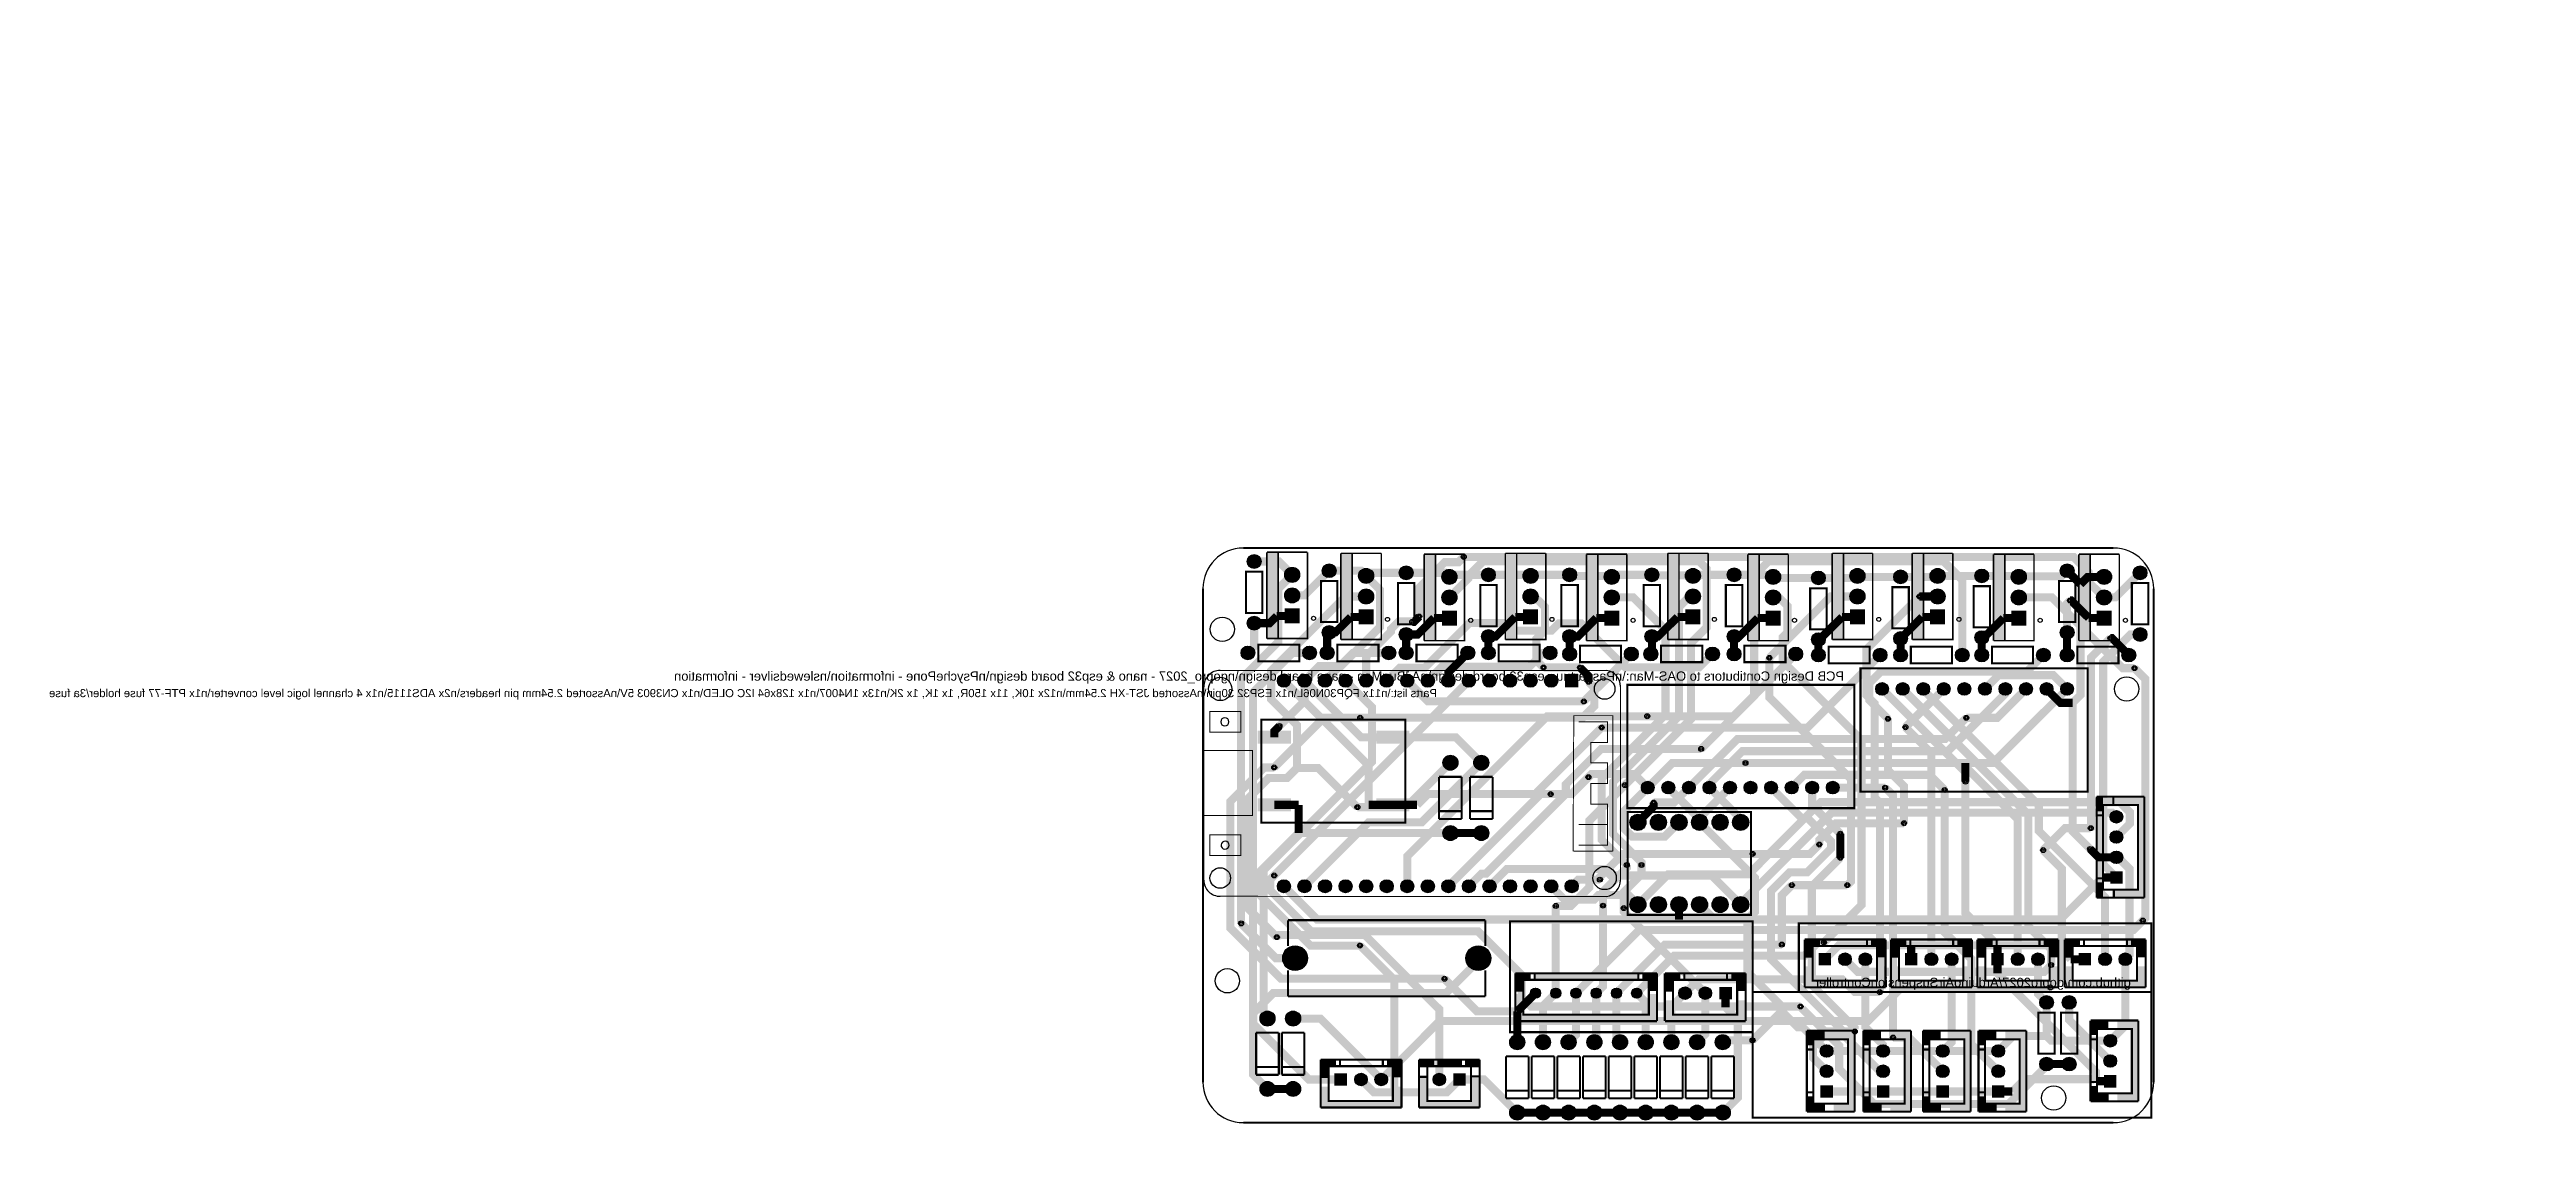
# Model space of a CAD drawing. Header units: millimetres. Extents: x -129 to 177, y 14 to 147.
import ezdxf

# ---------------------------------------------------------------- set-up
doc = ezdxf.new("R2010")
doc.units = ezdxf.units.MM
for name, color, linetype, true_color in [('BoardOutLine', 7, 'Continuous', 0xff00ff), ('BottomLayer', 7, 'Continuous', 0x0000ff), ('BottomSolderMaskLayer', 7, 'Continuous', 0xaa00ff), ('Document', 7, 'Continuous', 0xffffff), ('Hole', 7, 'Continuous', 0x222222), ('Multi-Layer', 7, 'Continuous', 0xc0c0c0), ('TopLayer', 7, 'Continuous', 0xff0000), ('TopPasteMaskLayer', 7, 'Continuous', 0x808080), ('TopSilkLayer', 7, 'Continuous', 0xffcc00), ('TopSolderMaskLayer', 7, 'Continuous', 0x800080)]:
    doc.layers.add(name, color=color, linetype=linetype, true_color=true_color)
doc.styles.get("Standard").update_dxf_attribs({"font": 'arial.ttf'})

msp = doc.modelspace()

# ---------------------------------------------------------------- texts
at = {"layer": 'BottomSilkLayer', "text_generation_flag": 2}
for s, height, p in [('PCB Design Contibutors to OAS-Man:\\nPaspartuu - esp32 board design\\nAJBugMan - nano board design\\ngopro_2027 - nano & esp32 board design\\nPsychePone - information\\nslewedsilver - information', 1.143, (92.46, 69.47)), ('Parts list:\\n11x FQP30N06L\\n1x ESP32 30pin\\nAssorted JST-XH 2.54mm\\n12x 10K, 11x 150R, 1x 1K, 1x 2K\\n13x 1N4007\\n1x 128x64 I2C OLED\\n1x CN3903 5V\\nAssorted 2.54mm pin headers\\n2x ADS1115\\n1x 4 channel logic level converter\\n1x PTF-77 fuse holder/3a fuse', 1, (42.16, 67.44)), ('github.com/gopro2027/ArduinoAirSuspensionController', 1.143, (127.89, 31.62))]:
    msp.add_text(s, height=height, dxfattribs=at).set_placement(p)

# ---------------------------------------------------------------- hatches: boundary and pattern name
at = {"layer": 'BottomSolderMaskLayer'}
for points in [[(18.71, 84.2, 1), (20.41, 84.2, 1)], [(23.33, 82.55, 1), (25.18, 82.55, 1)], [(27.98, 83.06, 1), (29.68, 83.06, 1)], [(32.48, 82.42, 1), (34.33, 82.42, 1)], [(37.5, 82.8, 1), (39.2, 82.8, 1)], [(42.76, 82.3, 1), (44.61, 82.3, 1)], [(47.66, 82.55, 1), (49.36, 82.55, 1)], [(52.8, 82.42, 1), (54.65, 82.42, 1)], [(57.7, 82.55, 1), (59.4, 82.55, 1)], [(62.83, 82.3, 1), (64.68, 82.3, 1)], [(67.86, 82.55, 1), (69.56, 82.55, 1)], [(72.86, 82.42, 1), (74.71, 82.42, 1)], [(78.02, 82.55, 1), (79.72, 82.55, 1)], [(82.77, 82.3, 1), (84.62, 82.3, 1)], [(88.43, 82.17, 1), (90.13, 82.17, 1)], [(93.18, 82.42, 1), (95.03, 82.42, 1)], [(98.59, 82.3, 1), (100.29, 82.3, 1)], [(103.09, 82.42, 1), (104.94, 82.42, 1)], [(108.62, 82.42, 1), (110.33, 82.42, 1)], [(113.12, 82.3, 1), (114.97, 82.3, 1)], [(119.16, 83.06, 1), (120.87, 83.06, 1)], [(123.66, 82.3, 1), (125.51, 82.3, 1)], [(128.18, 82.8, 1), (129.88, 82.8, 1)], [(23.33, 80.01, 1), (25.18, 80.01, 1)], [(32.48, 79.88, 1), (34.33, 79.88, 1)], [(42.76, 79.76, 1), (44.61, 79.76, 1)], [(52.8, 79.88, 1), (54.65, 79.88, 1)], [(62.83, 79.76, 1), (64.68, 79.76, 1)], [(72.86, 79.88, 1), (74.71, 79.88, 1)], [(82.77, 79.76, 1), (84.62, 79.76, 1)], [(93.18, 79.88, 1), (95.03, 79.88, 1)], [(103.09, 79.88, 1), (104.94, 79.88, 1)], [(113.12, 79.76, 1), (114.97, 79.76, 1)], [(123.66, 79.76, 1), (125.51, 79.76, 1)], [(18.71, 76.58, 1), (20.41, 76.58, 1)], [(23.33, 76.54), (23.33, 78.4), (25.18, 78.4), (25.18, 76.54)], [(32.48, 76.42), (32.48, 78.27), (34.33, 78.27), (34.33, 76.42)], [(42.76, 76.29), (42.76, 78.14), (44.61, 78.14), (44.61, 76.29)], [(52.8, 76.42), (52.8, 78.27), (54.65, 78.27), (54.65, 76.42)], [(62.83, 76.29), (62.83, 78.14), (64.68, 78.14), (64.68, 76.29)], [(72.86, 76.42), (72.86, 78.27), (74.71, 78.27), (74.71, 76.42)], [(82.77, 76.29), (82.77, 78.14), (84.62, 78.14), (84.62, 76.29)], [(93.18, 76.42), (93.18, 78.27), (95.03, 78.27), (95.03, 76.42)], [(103.09, 76.42), (103.09, 78.27), (104.94, 78.27), (104.94, 76.42)], [(113.12, 76.29), (113.12, 78.14), (114.97, 78.14), (114.97, 76.29)], [(123.66, 76.29), (123.66, 78.14), (125.51, 78.14), (125.51, 76.29)], [(17.95, 72.9, 1), (19.65, 72.9, 1)], [(25.57, 72.9, 1), (27.27, 72.9, 1)], [(27.72, 72.9, 1), (29.43, 72.9, 1)], [(27.98, 75.44, 1), (29.68, 75.44, 1)], [(35.34, 72.9, 1), (37.05, 72.9, 1)], [(37.5, 75.18, 1), (39.2, 75.18, 1)], [(37.5, 72.9, 1), (39.2, 72.9, 1)], [(45.12, 72.9, 1), (46.82, 72.9, 1)], [(47.66, 74.93, 1), (49.36, 74.93, 1)], [(47.66, 72.9, 1), (49.36, 72.9, 1)], [(55.28, 72.9, 1), (56.99, 72.9, 1)], [(57.7, 74.93, 1), (59.4, 74.93, 1)], [(57.7, 72.77, 1), (59.4, 72.77, 1)], [(65.32, 72.77, 1), (67.02, 72.77, 1)], [(67.73, 72.77, 1), (69.43, 72.77, 1)], [(67.86, 74.93, 1), (69.56, 74.93, 1)], [(75.35, 72.77, 1), (77.05, 72.77, 1)], [(78.02, 74.93, 1), (79.72, 74.93, 1)], [(78.02, 72.77, 1), (79.72, 72.77, 1)], [(85.64, 72.77, 1), (87.34, 72.77, 1)], [(88.43, 74.55, 1), (90.13, 74.55, 1)], [(88.43, 72.64, 1), (90.13, 72.64, 1)], [(96.05, 72.64, 1), (97.75, 72.64, 1)], [(98.59, 74.68, 1), (100.29, 74.68, 1)], [(98.59, 72.64, 1), (100.29, 72.64, 1)], [(106.21, 72.64, 1), (107.91, 72.64, 1)], [(108.62, 74.8, 1), (110.33, 74.8, 1)], [(108.62, 72.64, 1), (110.33, 72.64, 1)], [(116.24, 72.64, 1), (117.95, 72.64, 1)], [(119.16, 75.44, 1), (120.87, 75.44, 1)], [(119.16, 72.64, 1), (120.87, 72.64, 1)], [(126.78, 72.64, 1), (128.49, 72.64, 1)], [(128.18, 75.18, 1), (129.88, 75.18, 1)], [(22.43, 69.47, 1), (24.05, 69.47, 1)], [(24.97, 69.47, 1), (26.59, 69.47, 1)], [(27.51, 69.47, 1), (29.13, 69.47, 1)], [(30.05, 69.47, 1), (31.67, 69.47, 1)], [(32.59, 69.47, 1), (34.21, 69.47, 1)], [(35.13, 69.47, 1), (36.75, 69.47, 1)], [(37.67, 69.47, 1), (39.29, 69.47, 1)], [(40.21, 69.47, 1), (41.83, 69.47, 1)], [(42.75, 69.47, 1), (44.37, 69.47, 1)], [(45.29, 69.47, 1), (46.91, 69.47, 1)], [(47.83, 69.47, 1), (49.45, 69.47, 1)], [(50.37, 69.47, 1), (51.99, 69.47, 1)], [(52.91, 69.47, 1), (54.53, 69.47, 1)], [(55.45, 69.47, 1), (57.07, 69.47, 1)], [(59.61, 70.28), (59.61, 68.66), (57.99, 68.66), (57.99, 70.28)], [(96.37, 68.45, 1), (97.94, 68.45, 1)], [(98.91, 68.45, 1), (100.48, 68.45, 1)], [(101.45, 68.45, 1), (103.02, 68.45, 1)], [(103.99, 68.45, 1), (105.56, 68.45, 1)], [(106.53, 68.45, 1), (108.1, 68.45, 1)], [(109.07, 68.45, 1), (110.64, 68.45, 1)], [(111.61, 68.45, 1), (113.18, 68.45, 1)], [(114.15, 68.45, 1), (115.72, 68.45, 1)], [(116.69, 68.45, 1), (118.26, 68.45, 1)], [(119.23, 68.45, 1), (120.8, 68.45, 1)], [(42.89, 59.34, 1), (44.74, 59.34, 1)], [(46.7, 59.34, 1), (48.55, 59.34, 1)], [(67.41, 56.26, 1), (68.99, 56.26, 1)], [(69.95, 56.26, 1), (71.53, 56.26, 1)], [(72.49, 56.26, 1), (74.07, 56.26, 1)], [(75.03, 56.26, 1), (76.61, 56.26, 1)], [(77.57, 56.26, 1), (79.15, 56.26, 1)], [(80.11, 56.26, 1), (81.69, 56.26, 1)], [(82.65, 56.26, 1), (84.23, 56.26, 1)], [(85.19, 56.26, 1), (86.77, 56.26, 1)], [(87.73, 56.26, 1), (89.31, 56.26, 1)], [(90.27, 56.26, 1), (91.85, 56.26, 1)], [(65.99, 51.97, 1), (67.97, 51.97, 1)], [(68.53, 51.97, 1), (70.51, 51.97, 1)], [(71.07, 51.97, 1), (73.05, 51.97, 1)], [(73.61, 51.97, 1), (75.59, 51.97, 1)], [(76.15, 51.97, 1), (78.13, 51.97, 1)], [(78.69, 51.97, 1), (80.67, 51.97, 1)], [(125.34, 52.65, 1), (126.89, 52.65, 1)], [(42.89, 50.64, 1), (44.74, 50.64, 1)], [(46.7, 50.64, 1), (48.55, 50.64, 1)], [(125.34, 50.15, 1), (126.89, 50.15, 1)], [(125.34, 47.65, 1), (126.89, 47.65, 1)], [(125.34, 44.37), (125.34, 45.92), (126.89, 45.92), (126.89, 44.37)], [(22.43, 44.07, 1), (24.05, 44.07, 1)], [(24.97, 44.07, 1), (26.59, 44.07, 1)], [(27.51, 44.07, 1), (29.13, 44.07, 1)], [(30.05, 44.07, 1), (31.67, 44.07, 1)], [(32.59, 44.07, 1), (34.21, 44.07, 1)], [(35.13, 44.07, 1), (36.75, 44.07, 1)], [(37.67, 44.07, 1), (39.29, 44.07, 1)], [(40.21, 44.07, 1), (41.83, 44.07, 1)], [(42.75, 44.07, 1), (44.37, 44.07, 1)], [(45.29, 44.07, 1), (46.91, 44.07, 1)], [(47.83, 44.07, 1), (49.45, 44.07, 1)], [(50.37, 44.07, 1), (51.99, 44.07, 1)], [(52.91, 44.07, 1), (54.53, 44.07, 1)], [(55.45, 44.07, 1), (57.07, 44.07, 1)], [(57.99, 44.07, 1), (59.61, 44.07, 1)], [(65.99, 41.81, 1), (67.97, 41.81, 1)], [(68.53, 41.81, 1), (70.51, 41.81, 1)], [(71.07, 41.81, 1), (73.05, 41.81, 1)], [(73.61, 41.81, 1), (75.59, 41.81, 1)], [(76.15, 41.81, 1), (78.13, 41.81, 1)], [(78.69, 41.81, 1), (80.67, 41.81, 1)], [(23.09, 35.18, 1), (26.14, 35.18, 1)], [(45.74, 35.18, 1), (48.79, 35.18, 1)], [(89.31, 35.83), (90.86, 35.83), (90.86, 34.28), (89.31, 34.28)], [(91.81, 35.05, 1), (93.36, 35.05, 1)], [(94.31, 35.05, 1), (95.86, 35.05, 1)], [(99.98, 35.83), (101.53, 35.83), (101.53, 34.28), (99.98, 34.28)], [(102.48, 35.05, 1), (104.03, 35.05, 1)], [(104.98, 35.05, 1), (106.53, 35.05, 1)], [(110.64, 35.83), (112.19, 35.83), (112.19, 34.28), (110.64, 34.28)], [(113.14, 35.05, 1), (114.69, 35.05, 1)], [(115.64, 35.05, 1), (117.19, 35.05, 1)], [(121.44, 35.83), (122.99, 35.83), (122.99, 34.28), (121.44, 34.28)], [(123.94, 35.05, 1), (125.49, 35.05, 1)], [(126.44, 35.05, 1), (127.99, 35.05, 1)], [(53.7, 30.86, 1), (54.95, 30.86, 1)], [(56.2, 30.86, 1), (57.45, 30.86, 1)], [(58.7, 30.86, 1), (59.95, 30.86, 1)], [(61.2, 30.86, 1), (62.45, 30.86, 1)], [(63.7, 30.86, 1), (64.95, 30.86, 1)], [(66.2, 30.86, 1), (67.45, 30.86, 1)], [(72.04, 30.86, 1), (73.59, 30.86, 1)], [(74.54, 30.86, 1), (76.09, 30.86, 1)], [(77.04, 31.64), (78.59, 31.64), (78.59, 30.09), (77.04, 30.09)], [(20.28, 27.72, 1), (22.13, 27.72, 1)], [(23.46, 27.72, 1), (25.31, 27.72, 1)], [(116.62, 29.72, 1), (118.33, 29.72, 1)], [(119.42, 29.72, 1), (121.12, 29.72, 1)], [(51.14, 24.8, 1), (53, 24.8, 1)], [(54.32, 24.8, 1), (56.17, 24.8, 1)], [(57.49, 24.8, 1), (59.35, 24.8, 1)], [(60.67, 24.8, 1), (62.52, 24.8, 1)], [(63.84, 24.8, 1), (65.7, 24.8, 1)], [(67.02, 24.8, 1), (68.87, 24.8, 1)], [(70.19, 24.8, 1), (72.05, 24.8, 1)], [(73.37, 24.8, 1), (75.22, 24.8, 1)], [(76.54, 24.8, 1), (78.4, 24.8, 1)], [(124.57, 24.98, 1), (126.12, 24.98, 1)], [(89.52, 23.71, 1), (91.07, 23.71, 1)], [(89.52, 21.21, 1), (91.07, 21.21, 1)], [(96.51, 23.71, 1), (98.06, 23.71, 1)], [(96.51, 21.21, 1), (98.06, 21.21, 1)], [(103.87, 23.71, 1), (105.42, 23.71, 1)], [(103.87, 21.21, 1), (105.42, 21.21, 1)], [(110.73, 23.71, 1), (112.28, 23.71, 1)], [(110.73, 21.21, 1), (112.28, 21.21, 1)], [(116.62, 22.1, 1), (118.33, 22.1, 1)], [(119.42, 22.1, 1), (121.12, 22.1, 1)], [(124.57, 22.48, 1), (126.12, 22.48, 1)], [(20.28, 19.02, 1), (22.13, 19.02, 1)], [(23.46, 19.02, 1), (25.31, 19.02, 1)], [(29.49, 20.97), (31.04, 20.97), (31.04, 19.42), (29.49, 19.42)], [(31.99, 20.19, 1), (33.54, 20.19, 1)], [(34.49, 20.19, 1), (36.04, 20.19, 1)], [(41.66, 20.19, 1), (43.21, 20.19, 1)], [(44.16, 20.97), (45.71, 20.97), (45.71, 19.42), (44.16, 19.42)], [(89.52, 17.93), (89.52, 19.48), (91.07, 19.48), (91.07, 17.93)], [(96.51, 17.93), (96.51, 19.48), (98.06, 19.48), (98.06, 17.93)], [(103.87, 17.93), (103.87, 19.48), (105.42, 19.48), (105.42, 17.93)], [(110.73, 17.93), (110.73, 19.48), (112.28, 19.48), (112.28, 17.93)], [(124.57, 19.2), (124.57, 20.75), (126.12, 20.75), (126.12, 19.2)], [(51.14, 16.1, 1), (53, 16.1, 1)], [(54.32, 16.1, 1), (56.17, 16.1, 1)], [(57.49, 16.1, 1), (59.35, 16.1, 1)], [(60.67, 16.1, 1), (62.52, 16.1, 1)], [(63.84, 16.1, 1), (65.7, 16.1, 1)], [(67.02, 16.1, 1), (68.87, 16.1, 1)], [(70.19, 16.1, 1), (72.05, 16.1, 1)], [(73.37, 16.1, 1), (75.22, 16.1, 1)], [(76.54, 16.1, 1), (78.4, 16.1, 1)]]:
    msp.add_hatch(color=256, dxfattribs=at).paths.add_polyline_path(points)
at = {"layer": 'Document'}
for points in [[(22.53, 74.76), (21.13, 74.76), (21.13, 85.26), (22.53, 85.26)], [(31.67, 74.63), (30.27, 74.63), (30.27, 85.13), (31.67, 85.13)], [(41.96, 74.51), (40.56, 74.51), (40.56, 85.01), (41.96, 85.01)], [(51.99, 74.63), (50.59, 74.63), (50.59, 85.13), (51.99, 85.13)], [(62.02, 74.51), (60.62, 74.51), (60.62, 85.01), (62.02, 85.01)], [(72.06, 74.63), (70.66, 74.63), (70.66, 85.13), (72.06, 85.13)], [(81.96, 74.51), (80.56, 74.51), (80.56, 85.01), (81.96, 85.01)], [(92.38, 74.63), (90.98, 74.63), (90.98, 85.13), (92.38, 85.13)], [(102.28, 74.63), (100.88, 74.63), (100.88, 85.13), (102.28, 85.13)], [(112.32, 74.51), (110.92, 74.51), (110.92, 85.01), (112.32, 85.01)], [(122.86, 74.51), (121.46, 74.51), (121.46, 85.01), (122.86, 85.01)], [(123.67, 53.47), (124.46, 53.47), (124.46, 55.14), (123.67, 55.14)], [(125.79, 43.65), (125.79, 42.65), (129.57, 42.65), (129.57, 55.14), (129.57, 55.14), (125.73, 55.14), (125.73, 54.14), (128.74, 54.14), (128.78, 54.1), (128.78, 43.69)], [(66.73, 51.71), (67.23, 51.71), (67.23, 52.22), (66.73, 52.22)], [(69.27, 51.71), (69.77, 51.71), (69.77, 52.22), (69.27, 52.22)], [(71.81, 51.71), (72.31, 51.71), (72.31, 52.22), (71.81, 52.22)], [(74.35, 51.71), (74.85, 51.71), (74.85, 52.22), (74.35, 52.22)], [(76.89, 51.71), (77.39, 51.71), (77.39, 52.22), (76.89, 52.22)], [(79.43, 51.71), (79.93, 51.71), (79.93, 52.22), (79.43, 52.22)], [(123.67, 52.84), (124.46, 52.84), (124.46, 45.05), (123.71, 45.05), (123.67, 45.09)], [(123.67, 44.45), (124.44, 44.45), (124.46, 44.43), (124.46, 42.65), (123.67, 42.65)], [(67.23, 42.06), (66.73, 42.06), (66.73, 41.55), (67.23, 41.55)], [(69.77, 42.06), (69.27, 42.06), (69.27, 41.55), (69.77, 41.55)], [(72.31, 42.06), (71.81, 42.06), (71.81, 41.55), (72.31, 41.55)], [(74.85, 42.06), (74.35, 42.06), (74.35, 41.55), (74.85, 41.55)], [(77.39, 42.06), (76.89, 42.06), (76.89, 41.55), (77.39, 41.55)], [(79.93, 42.06), (79.43, 42.06), (79.43, 41.55), (79.93, 41.55)], [(89.41, 37.47), (87.63, 37.47), (87.63, 35.43), (88.52, 35.43), (88.52, 36.7), (89.41, 36.7)], [(95.89, 37.47), (97.54, 37.47), (97.54, 35.43), (96.52, 35.43), (96.52, 36.7), (95.89, 36.7)], [(100.08, 37.47), (98.3, 37.47), (98.3, 35.43), (99.19, 35.43), (99.19, 36.7), (100.08, 36.7)], [(106.55, 37.47), (108.2, 37.47), (108.2, 35.43), (107.19, 35.43), (107.19, 36.7), (106.55, 36.7)], [(110.74, 37.47), (108.97, 37.47), (108.97, 35.43), (109.86, 35.43), (109.86, 36.7), (110.74, 36.7)], [(117.22, 37.47), (118.87, 37.47), (118.87, 35.43), (117.86, 35.43), (117.86, 36.7), (117.22, 36.7)], [(121.54, 37.47), (119.76, 37.47), (119.76, 35.43), (120.65, 35.43), (120.65, 36.7), (121.54, 36.7)], [(128.02, 37.47), (129.67, 37.47), (129.67, 35.43), (128.65, 35.43), (128.65, 36.7), (128.02, 36.7)], [(87.63, 34.16), (87.63, 31.62), (97.54, 31.62), (97.54, 34.16), (96.52, 34.16), (96.52, 32.39), (88.65, 32.39), (88.65, 34.16)], [(98.3, 34.16), (98.3, 31.62), (108.2, 31.62), (108.2, 34.16), (107.19, 34.16), (107.19, 32.39), (99.31, 32.39), (99.31, 34.16)], [(108.97, 34.16), (108.97, 31.62), (118.87, 31.62), (118.87, 34.16), (117.86, 34.16), (117.86, 32.39), (109.98, 32.39), (109.98, 34.16)], [(119.76, 34.16), (119.76, 31.62), (129.67, 31.62), (129.67, 34.16), (128.65, 34.16), (128.65, 32.39), (120.78, 32.39), (120.78, 34.16)], [(53.63, 32.51), (53.63, 33.31), (51.83, 33.31), (51.83, 31.16), (52.83, 31.16), (52.83, 32.51)], [(52.88, 30.76), (51.83, 30.76), (51.83, 27.41), (69.33, 27.41), (69.33, 30.76), (68.33, 30.76), (68.33, 28.21), (52.88, 28.21)], [(54.23, 33.31), (54.23, 32.51), (67.03, 32.51), (67.03, 33.31)], [(67.53, 32.51), (67.53, 33.31), (69.33, 33.31), (69.33, 31.16), (68.33, 31.16), (68.33, 32.51)], [(72.14, 33.27), (70.36, 33.27), (70.36, 31.24), (71.25, 31.24), (71.25, 32.51), (72.14, 32.51)], [(78.61, 33.27), (80.26, 33.27), (80.26, 31.24), (79.25, 31.24), (79.25, 32.51), (78.61, 32.51)], [(70.36, 29.97), (70.36, 27.43), (80.26, 27.43), (80.26, 29.97), (79.25, 29.97), (79.25, 28.19), (71.37, 28.19), (71.37, 29.97)], [(87.88, 24.51), (87.88, 26.16), (89.92, 26.16), (89.92, 25.15), (88.65, 25.15), (88.65, 24.51)], [(91.19, 16.26), (93.73, 16.26), (93.73, 26.16), (91.19, 26.16), (91.19, 25.15), (92.96, 25.15), (92.96, 17.27), (91.19, 17.27)], [(94.87, 24.51), (94.87, 26.16), (96.9, 26.16), (96.9, 25.15), (95.63, 25.15), (95.63, 24.51)], [(98.17, 16.26), (100.71, 16.26), (100.71, 26.16), (98.17, 26.16), (98.17, 25.15), (99.95, 25.15), (99.95, 17.27), (98.17, 17.27)], [(102.24, 24.51), (102.24, 26.16), (104.27, 26.16), (104.27, 25.15), (103, 25.15), (103, 24.51)], [(105.54, 16.26), (108.08, 16.26), (108.08, 26.16), (105.54, 26.16), (105.54, 25.15), (107.32, 25.15), (107.32, 17.27), (105.54, 17.27)], [(109.09, 24.51), (109.09, 26.16), (111.13, 26.16), (111.13, 25.15), (109.86, 25.15), (109.86, 24.51)], [(112.4, 16.26), (114.94, 16.26), (114.94, 26.16), (112.4, 26.16), (112.4, 25.15), (114.17, 25.15), (114.17, 17.27), (112.4, 17.27)], [(122.94, 25.78), (122.94, 27.43), (124.97, 27.43), (124.97, 26.42), (123.7, 26.42), (123.7, 25.78)], [(126.24, 17.53), (128.78, 17.53), (128.78, 27.43), (126.24, 27.43), (126.24, 26.42), (128.02, 26.42), (128.02, 18.54), (126.24, 18.54)], [(29.59, 22.61), (27.81, 22.61), (27.81, 20.57), (28.7, 20.57), (28.7, 21.84), (29.59, 21.84)], [(36.07, 22.61), (37.72, 22.61), (37.72, 20.57), (36.7, 20.57), (36.7, 21.84), (36.07, 21.84)], [(41.74, 22.63), (41.74, 21.86), (41.72, 21.84), (39.94, 21.84), (39.94, 22.63)], [(42.34, 22.63), (42.34, 21.84), (45.13, 21.84), (45.13, 22.59), (45.09, 22.63)], [(45.76, 22.63), (45.76, 21.84), (47.44, 21.84), (47.44, 21.84), (47.44, 22.63)], [(27.81, 19.3), (27.81, 16.76), (37.72, 16.76), (37.72, 19.3), (36.7, 19.3), (36.7, 17.53), (28.83, 17.53), (28.83, 19.3)], [(47.44, 20.59), (46.39, 20.59), (46.39, 17.54), (40.99, 17.54), (40.99, 20.47), (40.94, 20.54), (39.94, 20.52), (39.94, 16.73), (47.44, 16.73), (47.44, 16.73)], [(122.94, 19.3), (122.94, 17.53), (124.97, 17.53), (124.97, 18.42), (123.7, 18.42), (123.7, 19.3)], [(87.88, 18.03), (87.88, 16.26), (89.92, 16.26), (89.92, 17.15), (88.65, 17.15), (88.65, 18.03)], [(94.87, 18.03), (94.87, 16.26), (96.9, 16.26), (96.9, 17.15), (95.63, 17.15), (95.63, 18.03)], [(102.24, 18.03), (102.24, 16.26), (104.27, 16.26), (104.27, 17.15), (103, 17.15), (103, 18.03)], [(109.09, 18.03), (109.09, 16.26), (111.13, 16.26), (111.13, 17.15), (109.86, 17.15), (109.86, 18.03)]]:
    msp.add_hatch(color=256, dxfattribs=at).paths.add_polyline_path(points)
at = {"layer": 'Multi-Layer'}
for points in [[(18.73, 84.2, 1), (20.38, 84.2, 1)], [(23.36, 82.55, 1), (25.16, 82.55, 1)], [(28, 83.06, 1), (29.65, 83.06, 1)], [(32.5, 82.42, 1), (34.3, 82.42, 1)], [(37.53, 82.8, 1), (39.18, 82.8, 1)], [(42.79, 82.3, 1), (44.59, 82.3, 1)], [(47.69, 82.55, 1), (49.34, 82.55, 1)], [(52.82, 82.42, 1), (54.62, 82.42, 1)], [(57.72, 82.55, 1), (59.37, 82.55, 1)], [(62.85, 82.3, 1), (64.65, 82.3, 1)], [(67.88, 82.55, 1), (69.53, 82.55, 1)], [(72.89, 82.42, 1), (74.69, 82.42, 1)], [(78.04, 82.55, 1), (79.69, 82.55, 1)], [(82.79, 82.3, 1), (84.59, 82.3, 1)], [(88.46, 82.17, 1), (90.11, 82.17, 1)], [(93.21, 82.42, 1), (95.01, 82.42, 1)], [(98.62, 82.3, 1), (100.27, 82.3, 1)], [(103.11, 82.42, 1), (104.91, 82.42, 1)], [(108.65, 82.42, 1), (110.3, 82.42, 1)], [(113.15, 82.3, 1), (114.95, 82.3, 1)], [(119.19, 83.06, 1), (120.84, 83.06, 1)], [(123.69, 82.3, 1), (125.49, 82.3, 1)], [(128.21, 82.8, 1), (129.86, 82.8, 1)], [(23.36, 80.01, 1), (25.16, 80.01, 1)], [(32.5, 79.88, 1), (34.3, 79.88, 1)], [(42.79, 79.76, 1), (44.59, 79.76, 1)], [(52.82, 79.88, 1), (54.62, 79.88, 1)], [(62.85, 79.76, 1), (64.65, 79.76, 1)], [(72.89, 79.88, 1), (74.69, 79.88, 1)], [(82.79, 79.76, 1), (84.59, 79.76, 1)], [(93.21, 79.88, 1), (95.01, 79.88, 1)], [(103.11, 79.88, 1), (104.91, 79.88, 1)], [(113.15, 79.76, 1), (114.95, 79.76, 1)], [(123.69, 79.76, 1), (125.49, 79.76, 1)], [(18.73, 76.58, 1), (20.38, 76.58, 1)], [(23.36, 76.57), (23.36, 78.37), (25.16, 78.37), (25.16, 76.57)], [(32.5, 76.44), (32.5, 78.24), (34.3, 78.24), (34.3, 76.44)], [(42.79, 76.32), (42.79, 78.12), (44.59, 78.12), (44.59, 76.32)], [(52.82, 76.44), (52.82, 78.24), (54.62, 78.24), (54.62, 76.44)], [(62.85, 76.32), (62.85, 78.12), (64.65, 78.12), (64.65, 76.32)], [(72.89, 76.44), (72.89, 78.24), (74.69, 78.24), (74.69, 76.44)], [(82.79, 76.32), (82.79, 78.12), (84.59, 78.12), (84.59, 76.32)], [(93.21, 76.44), (93.21, 78.24), (95.01, 78.24), (95.01, 76.44)], [(103.11, 76.44), (103.11, 78.24), (104.91, 78.24), (104.91, 76.44)], [(113.15, 76.32), (113.15, 78.12), (114.95, 78.12), (114.95, 76.32)], [(123.69, 76.32), (123.69, 78.12), (125.49, 78.12), (125.49, 76.32)], [(17.97, 72.9, 1), (19.62, 72.9, 1)], [(25.59, 72.9, 1), (27.24, 72.9, 1)], [(27.75, 72.9, 1), (29.4, 72.9, 1)], [(28, 75.44, 1), (29.65, 75.44, 1)], [(35.37, 72.9, 1), (37.02, 72.9, 1)], [(37.53, 75.18, 1), (39.18, 75.18, 1)], [(37.53, 72.9, 1), (39.18, 72.9, 1)], [(45.15, 72.9, 1), (46.8, 72.9, 1)], [(47.69, 74.93, 1), (49.34, 74.93, 1)], [(47.69, 72.9, 1), (49.34, 72.9, 1)], [(55.31, 72.9, 1), (56.96, 72.9, 1)], [(57.72, 74.93, 1), (59.37, 74.93, 1)], [(57.72, 72.77, 1), (59.37, 72.77, 1)], [(65.34, 72.77, 1), (66.99, 72.77, 1)], [(67.75, 72.77, 1), (69.41, 72.77, 1)], [(67.88, 74.93, 1), (69.53, 74.93, 1)], [(75.37, 72.77, 1), (77.03, 72.77, 1)], [(78.04, 74.93, 1), (79.69, 74.93, 1)], [(78.04, 72.77, 1), (79.69, 72.77, 1)], [(85.66, 72.77, 1), (87.31, 72.77, 1)], [(88.46, 74.55, 1), (90.11, 74.55, 1)], [(88.46, 72.64, 1), (90.11, 72.64, 1)], [(96.08, 72.64, 1), (97.73, 72.64, 1)], [(98.62, 74.68, 1), (100.27, 74.68, 1)], [(98.62, 72.64, 1), (100.27, 72.64, 1)], [(106.24, 72.64, 1), (107.89, 72.64, 1)], [(108.65, 74.8, 1), (110.3, 74.8, 1)], [(108.65, 72.64, 1), (110.3, 72.64, 1)], [(116.27, 72.64, 1), (117.92, 72.64, 1)], [(119.19, 75.44, 1), (120.84, 75.44, 1)], [(119.19, 72.64, 1), (120.84, 72.64, 1)], [(126.81, 72.64, 1), (128.46, 72.64, 1)], [(128.21, 75.18, 1), (129.86, 75.18, 1)], [(22.48, 69.47, 1), (24, 69.47, 1)], [(25.02, 69.47, 1), (26.54, 69.47, 1)], [(27.56, 69.47, 1), (29.08, 69.47, 1)], [(30.1, 69.47, 1), (31.62, 69.47, 1)], [(32.64, 69.47, 1), (34.16, 69.47, 1)], [(35.18, 69.47, 1), (36.7, 69.47, 1)], [(37.72, 69.47, 1), (39.24, 69.47, 1)], [(40.26, 69.47, 1), (41.78, 69.47, 1)], [(42.8, 69.47, 1), (44.32, 69.47, 1)], [(45.34, 69.47, 1), (46.86, 69.47, 1)], [(47.88, 69.47, 1), (49.4, 69.47, 1)], [(50.42, 69.47, 1), (51.94, 69.47, 1)], [(52.96, 69.47, 1), (54.48, 69.47, 1)], [(55.5, 69.47, 1), (57.02, 69.47, 1)], [(59.56, 70.23), (59.56, 68.71), (58.04, 68.71), (58.04, 70.23)], [(96.39, 68.45, 1), (97.92, 68.45, 1)], [(98.93, 68.45, 1), (100.46, 68.45, 1)], [(101.47, 68.45, 1), (103, 68.45, 1)], [(104.01, 68.45, 1), (105.54, 68.45, 1)], [(106.55, 68.45, 1), (108.08, 68.45, 1)], [(109.09, 68.45, 1), (110.62, 68.45, 1)], [(111.63, 68.45, 1), (113.16, 68.45, 1)], [(114.17, 68.45, 1), (115.7, 68.45, 1)], [(116.71, 68.45, 1), (118.24, 68.45, 1)], [(119.25, 68.45, 1), (120.78, 68.45, 1)], [(42.92, 59.34, 1), (44.72, 59.34, 1)], [(46.73, 59.34, 1), (48.53, 59.34, 1)], [(67.44, 56.26, 1), (68.96, 56.26, 1)], [(69.98, 56.26, 1), (71.5, 56.26, 1)], [(72.52, 56.26, 1), (74.04, 56.26, 1)], [(75.06, 56.26, 1), (76.58, 56.26, 1)], [(77.6, 56.26, 1), (79.12, 56.26, 1)], [(80.14, 56.26, 1), (81.66, 56.26, 1)], [(82.68, 56.26, 1), (84.2, 56.26, 1)], [(85.22, 56.26, 1), (86.74, 56.26, 1)], [(87.76, 56.26, 1), (89.28, 56.26, 1)], [(90.3, 56.26, 1), (91.82, 56.26, 1)], [(66.04, 51.97, 1), (67.92, 51.97, 1)], [(68.58, 51.97, 1), (70.46, 51.97, 1)], [(71.12, 51.97, 1), (73, 51.97, 1)], [(73.66, 51.97, 1), (75.54, 51.97, 1)], [(76.2, 51.97, 1), (78.08, 51.97, 1)], [(78.74, 51.97, 1), (80.62, 51.97, 1)], [(125.36, 52.65, 1), (126.86, 52.65, 1)], [(42.92, 50.64, 1), (44.72, 50.64, 1)], [(46.73, 50.64, 1), (48.53, 50.64, 1)], [(125.36, 50.15, 1), (126.86, 50.15, 1)], [(125.36, 47.65, 1), (126.86, 47.65, 1)], [(22.48, 44.07, 1), (24, 44.07, 1)], [(25.02, 44.07, 1), (26.54, 44.07, 1)], [(27.56, 44.07, 1), (29.08, 44.07, 1)], [(30.1, 44.07, 1), (31.62, 44.07, 1)], [(32.64, 44.07, 1), (34.16, 44.07, 1)], [(35.18, 44.07, 1), (36.7, 44.07, 1)], [(37.72, 44.07, 1), (39.24, 44.07, 1)], [(40.26, 44.07, 1), (41.78, 44.07, 1)], [(42.8, 44.07, 1), (44.32, 44.07, 1)], [(45.34, 44.07, 1), (46.86, 44.07, 1)], [(47.88, 44.07, 1), (49.4, 44.07, 1)], [(50.42, 44.07, 1), (51.94, 44.07, 1)], [(52.96, 44.07, 1), (54.48, 44.07, 1)], [(55.5, 44.07, 1), (57.02, 44.07, 1)], [(58.04, 44.07, 1), (59.56, 44.07, 1)], [(125.36, 44.4), (125.36, 45.9), (126.86, 45.9), (126.86, 44.4)], [(66.04, 41.81, 1), (67.92, 41.81, 1)], [(68.58, 41.81, 1), (70.46, 41.81, 1)], [(71.12, 41.81, 1), (73, 41.81, 1)], [(73.66, 41.81, 1), (75.54, 41.81, 1)], [(76.2, 41.81, 1), (78.08, 41.81, 1)], [(78.74, 41.81, 1), (80.62, 41.81, 1)], [(23.12, 35.18, 1), (26.12, 35.18, 1)], [(45.77, 35.18, 1), (48.77, 35.18, 1)], [(89.33, 35.8), (90.83, 35.8), (90.83, 34.3), (89.33, 34.3)], [(91.83, 35.05, 1), (93.33, 35.05, 1)], [(94.33, 35.05, 1), (95.83, 35.05, 1)], [(100, 35.8), (101.5, 35.8), (101.5, 34.3), (100, 34.3)], [(102.5, 35.05, 1), (104, 35.05, 1)], [(105, 35.05, 1), (106.5, 35.05, 1)], [(110.67, 35.8), (112.17, 35.8), (112.17, 34.3), (110.67, 34.3)], [(113.17, 35.05, 1), (114.67, 35.05, 1)], [(115.67, 35.05, 1), (117.17, 35.05, 1)], [(121.46, 35.8), (122.96, 35.8), (122.96, 34.3), (121.46, 34.3)], [(123.96, 35.05, 1), (125.46, 35.05, 1)], [(126.46, 35.05, 1), (127.96, 35.05, 1)], [(53.73, 30.86, 1), (54.93, 30.86, 1)], [(56.23, 30.86, 1), (57.43, 30.86, 1)], [(58.73, 30.86, 1), (59.93, 30.86, 1)], [(61.23, 30.86, 1), (62.43, 30.86, 1)], [(63.73, 30.86, 1), (64.93, 30.86, 1)], [(66.23, 30.86, 1), (67.43, 30.86, 1)], [(72.06, 30.86, 1), (73.56, 30.86, 1)], [(74.56, 30.86, 1), (76.06, 30.86, 1)], [(77.06, 31.61), (78.56, 31.61), (78.56, 30.11), (77.06, 30.11)], [(20.31, 27.72, 1), (22.11, 27.72, 1)], [(23.48, 27.72, 1), (25.28, 27.72, 1)], [(116.65, 29.72, 1), (118.3, 29.72, 1)], [(119.44, 29.72, 1), (121.09, 29.72, 1)], [(51.17, 24.8, 1), (52.97, 24.8, 1)], [(54.35, 24.8, 1), (56.15, 24.8, 1)], [(57.52, 24.8, 1), (59.32, 24.8, 1)], [(60.7, 24.8, 1), (62.5, 24.8, 1)], [(63.87, 24.8, 1), (65.67, 24.8, 1)], [(67.05, 24.8, 1), (68.85, 24.8, 1)], [(70.22, 24.8, 1), (72.02, 24.8, 1)], [(73.4, 24.8, 1), (75.2, 24.8, 1)], [(76.57, 24.8, 1), (78.37, 24.8, 1)], [(124.6, 24.98, 1), (126.1, 24.98, 1)], [(89.55, 23.71, 1), (91.05, 23.71, 1)], [(89.55, 21.21, 1), (91.05, 21.21, 1)], [(96.53, 23.71, 1), (98.03, 23.71, 1)], [(96.53, 21.21, 1), (98.03, 21.21, 1)], [(103.9, 23.71, 1), (105.4, 23.71, 1)], [(103.9, 21.21, 1), (105.4, 21.21, 1)], [(110.76, 23.71, 1), (112.26, 23.71, 1)], [(110.76, 21.21, 1), (112.26, 21.21, 1)], [(116.65, 22.1, 1), (118.3, 22.1, 1)], [(119.44, 22.1, 1), (121.09, 22.1, 1)], [(124.6, 22.48, 1), (126.1, 22.48, 1)], [(20.31, 19.02, 1), (22.11, 19.02, 1)], [(23.48, 19.02, 1), (25.28, 19.02, 1)], [(29.52, 20.94), (31.02, 20.94), (31.02, 19.44), (29.52, 19.44)], [(32.02, 20.19, 1), (33.52, 20.19, 1)], [(34.52, 20.19, 1), (36.02, 20.19, 1)], [(41.69, 20.19, 1), (43.19, 20.19, 1)], [(44.19, 20.94), (45.69, 20.94), (45.69, 19.44), (44.19, 19.44)], [(89.55, 17.96), (89.55, 19.46), (91.05, 19.46), (91.05, 17.96)], [(96.53, 17.96), (96.53, 19.46), (98.03, 19.46), (98.03, 17.96)], [(103.9, 17.96), (103.9, 19.46), (105.4, 19.46), (105.4, 17.96)], [(110.76, 17.96), (110.76, 19.46), (112.26, 19.46), (112.26, 17.96)], [(124.6, 19.23), (124.6, 20.73), (126.1, 20.73), (126.1, 19.23)], [(51.17, 16.1, 1), (52.97, 16.1, 1)], [(54.35, 16.1, 1), (56.15, 16.1, 1)], [(57.52, 16.1, 1), (59.32, 16.1, 1)], [(60.7, 16.1, 1), (62.5, 16.1, 1)], [(63.87, 16.1, 1), (65.67, 16.1, 1)], [(67.05, 16.1, 1), (68.85, 16.1, 1)], [(70.22, 16.1, 1), (72.02, 16.1, 1)], [(73.4, 16.1, 1), (75.2, 16.1, 1)], [(76.57, 16.1, 1), (78.37, 16.1, 1)]]:
    msp.add_hatch(color=256, dxfattribs=at).paths.add_polyline_path(points)
at = {"layer": 'TopLayer'}
for points in [[(20.05, 63.25), (24.05, 63.25), (24.05, 61.72), (20.05, 61.72)], [(34.7, 63.25), (38.7, 63.25), (38.7, 61.72), (34.7, 61.72)], [(20.05, 54.9), (24.05, 54.9), (24.05, 53.37), (20.05, 53.37)], [(34.7, 54.9), (38.7, 54.9), (38.7, 53.37), (34.7, 53.37)]]:
    msp.add_hatch(color=256, dxfattribs=at).paths.add_polyline_path(points)
at = {"layer": 'TopPasteMaskLayer'}
for points in [[(20.05, 63.25), (24.05, 63.25), (24.05, 61.72), (20.05, 61.72)], [(34.7, 63.25), (38.7, 63.25), (38.7, 61.72), (34.7, 61.72)], [(20.05, 54.9), (24.05, 54.9), (24.05, 53.37), (20.05, 53.37)], [(34.7, 54.9), (38.7, 54.9), (38.7, 53.37), (34.7, 53.37)]]:
    msp.add_hatch(color=256, dxfattribs=at).paths.add_polyline_path(points)
at = {"layer": 'TopSolderMaskLayer'}
for points in [[(18.71, 84.2, 1), (20.41, 84.2, 1)], [(23.33, 82.55, 1), (25.18, 82.55, 1)], [(27.98, 83.06, 1), (29.68, 83.06, 1)], [(32.48, 82.42, 1), (34.33, 82.42, 1)], [(37.5, 82.8, 1), (39.2, 82.8, 1)], [(42.76, 82.3, 1), (44.61, 82.3, 1)], [(47.66, 82.55, 1), (49.36, 82.55, 1)], [(52.8, 82.42, 1), (54.65, 82.42, 1)], [(57.7, 82.55, 1), (59.4, 82.55, 1)], [(62.83, 82.3, 1), (64.68, 82.3, 1)], [(67.86, 82.55, 1), (69.56, 82.55, 1)], [(72.86, 82.42, 1), (74.71, 82.42, 1)], [(78.02, 82.55, 1), (79.72, 82.55, 1)], [(82.77, 82.3, 1), (84.62, 82.3, 1)], [(88.43, 82.17, 1), (90.13, 82.17, 1)], [(93.18, 82.42, 1), (95.03, 82.42, 1)], [(98.59, 82.3, 1), (100.29, 82.3, 1)], [(103.09, 82.42, 1), (104.94, 82.42, 1)], [(108.62, 82.42, 1), (110.33, 82.42, 1)], [(113.12, 82.3, 1), (114.97, 82.3, 1)], [(119.16, 83.06, 1), (120.87, 83.06, 1)], [(123.66, 82.3, 1), (125.51, 82.3, 1)], [(128.18, 82.8, 1), (129.88, 82.8, 1)], [(23.33, 80.01, 1), (25.18, 80.01, 1)], [(32.48, 79.88, 1), (34.33, 79.88, 1)], [(42.76, 79.76, 1), (44.61, 79.76, 1)], [(52.8, 79.88, 1), (54.65, 79.88, 1)], [(62.83, 79.76, 1), (64.68, 79.76, 1)], [(72.86, 79.88, 1), (74.71, 79.88, 1)], [(82.77, 79.76, 1), (84.62, 79.76, 1)], [(93.18, 79.88, 1), (95.03, 79.88, 1)], [(103.09, 79.88, 1), (104.94, 79.88, 1)], [(113.12, 79.76, 1), (114.97, 79.76, 1)], [(123.66, 79.76, 1), (125.51, 79.76, 1)], [(18.71, 76.58, 1), (20.41, 76.58, 1)], [(23.33, 76.54), (23.33, 78.4), (25.18, 78.4), (25.18, 76.54)], [(32.48, 76.42), (32.48, 78.27), (34.33, 78.27), (34.33, 76.42)], [(42.76, 76.29), (42.76, 78.14), (44.61, 78.14), (44.61, 76.29)], [(52.8, 76.42), (52.8, 78.27), (54.65, 78.27), (54.65, 76.42)], [(62.83, 76.29), (62.83, 78.14), (64.68, 78.14), (64.68, 76.29)], [(72.86, 76.42), (72.86, 78.27), (74.71, 78.27), (74.71, 76.42)], [(82.77, 76.29), (82.77, 78.14), (84.62, 78.14), (84.62, 76.29)], [(93.18, 76.42), (93.18, 78.27), (95.03, 78.27), (95.03, 76.42)], [(103.09, 76.42), (103.09, 78.27), (104.94, 78.27), (104.94, 76.42)], [(113.12, 76.29), (113.12, 78.14), (114.97, 78.14), (114.97, 76.29)], [(123.66, 76.29), (123.66, 78.14), (125.51, 78.14), (125.51, 76.29)], [(17.95, 72.9, 1), (19.65, 72.9, 1)], [(25.57, 72.9, 1), (27.27, 72.9, 1)], [(27.72, 72.9, 1), (29.43, 72.9, 1)], [(27.98, 75.44, 1), (29.68, 75.44, 1)], [(35.34, 72.9, 1), (37.05, 72.9, 1)], [(37.5, 75.18, 1), (39.2, 75.18, 1)], [(37.5, 72.9, 1), (39.2, 72.9, 1)], [(45.12, 72.9, 1), (46.82, 72.9, 1)], [(47.66, 74.93, 1), (49.36, 74.93, 1)], [(47.66, 72.9, 1), (49.36, 72.9, 1)], [(55.28, 72.9, 1), (56.99, 72.9, 1)], [(57.7, 74.93, 1), (59.4, 74.93, 1)], [(57.7, 72.77, 1), (59.4, 72.77, 1)], [(65.32, 72.77, 1), (67.02, 72.77, 1)], [(67.73, 72.77, 1), (69.43, 72.77, 1)], [(67.86, 74.93, 1), (69.56, 74.93, 1)], [(75.35, 72.77, 1), (77.05, 72.77, 1)], [(78.02, 74.93, 1), (79.72, 74.93, 1)], [(78.02, 72.77, 1), (79.72, 72.77, 1)], [(85.64, 72.77, 1), (87.34, 72.77, 1)], [(88.43, 74.55, 1), (90.13, 74.55, 1)], [(88.43, 72.64, 1), (90.13, 72.64, 1)], [(96.05, 72.64, 1), (97.75, 72.64, 1)], [(98.59, 74.68, 1), (100.29, 74.68, 1)], [(98.59, 72.64, 1), (100.29, 72.64, 1)], [(106.21, 72.64, 1), (107.91, 72.64, 1)], [(108.62, 74.8, 1), (110.33, 74.8, 1)], [(108.62, 72.64, 1), (110.33, 72.64, 1)], [(116.24, 72.64, 1), (117.95, 72.64, 1)], [(119.16, 75.44, 1), (120.87, 75.44, 1)], [(119.16, 72.64, 1), (120.87, 72.64, 1)], [(126.78, 72.64, 1), (128.49, 72.64, 1)], [(128.18, 75.18, 1), (129.88, 75.18, 1)], [(22.43, 69.47, 1), (24.05, 69.47, 1)], [(24.97, 69.47, 1), (26.59, 69.47, 1)], [(27.51, 69.47, 1), (29.13, 69.47, 1)], [(30.05, 69.47, 1), (31.67, 69.47, 1)], [(32.59, 69.47, 1), (34.21, 69.47, 1)], [(35.13, 69.47, 1), (36.75, 69.47, 1)], [(37.67, 69.47, 1), (39.29, 69.47, 1)], [(40.21, 69.47, 1), (41.83, 69.47, 1)], [(42.75, 69.47, 1), (44.37, 69.47, 1)], [(45.29, 69.47, 1), (46.91, 69.47, 1)], [(47.83, 69.47, 1), (49.45, 69.47, 1)], [(50.37, 69.47, 1), (51.99, 69.47, 1)], [(52.91, 69.47, 1), (54.53, 69.47, 1)], [(55.45, 69.47, 1), (57.07, 69.47, 1)], [(59.61, 70.28), (59.61, 68.66), (57.99, 68.66), (57.99, 70.28)], [(96.37, 68.45, 1), (97.94, 68.45, 1)], [(98.91, 68.45, 1), (100.48, 68.45, 1)], [(101.45, 68.45, 1), (103.02, 68.45, 1)], [(103.99, 68.45, 1), (105.56, 68.45, 1)], [(106.53, 68.45, 1), (108.1, 68.45, 1)], [(109.07, 68.45, 1), (110.64, 68.45, 1)], [(111.61, 68.45, 1), (113.18, 68.45, 1)], [(114.15, 68.45, 1), (115.72, 68.45, 1)], [(116.69, 68.45, 1), (118.26, 68.45, 1)], [(119.23, 68.45, 1), (120.8, 68.45, 1)], [(20, 63.3), (24.1, 63.3), (24.1, 61.67), (20, 61.67)], [(34.65, 63.3), (38.75, 63.3), (38.75, 61.67), (34.65, 61.67)], [(42.89, 59.34, 1), (44.74, 59.34, 1)], [(46.7, 59.34, 1), (48.55, 59.34, 1)], [(67.41, 56.26, 1), (68.99, 56.26, 1)], [(69.95, 56.26, 1), (71.53, 56.26, 1)], [(72.49, 56.26, 1), (74.07, 56.26, 1)], [(75.03, 56.26, 1), (76.61, 56.26, 1)], [(77.57, 56.26, 1), (79.15, 56.26, 1)], [(80.11, 56.26, 1), (81.69, 56.26, 1)], [(82.65, 56.26, 1), (84.23, 56.26, 1)], [(85.19, 56.26, 1), (86.77, 56.26, 1)], [(87.73, 56.26, 1), (89.31, 56.26, 1)], [(90.27, 56.26, 1), (91.85, 56.26, 1)], [(20, 54.95), (24.1, 54.95), (24.1, 53.32), (20, 53.32)], [(34.65, 54.95), (38.75, 54.95), (38.75, 53.32), (34.65, 53.32)], [(65.99, 51.97, 1), (67.97, 51.97, 1)], [(68.53, 51.97, 1), (70.51, 51.97, 1)], [(71.07, 51.97, 1), (73.05, 51.97, 1)], [(73.61, 51.97, 1), (75.59, 51.97, 1)], [(76.15, 51.97, 1), (78.13, 51.97, 1)], [(78.69, 51.97, 1), (80.67, 51.97, 1)], [(125.34, 52.65, 1), (126.89, 52.65, 1)], [(42.89, 50.64, 1), (44.74, 50.64, 1)], [(46.7, 50.64, 1), (48.55, 50.64, 1)], [(125.34, 50.15, 1), (126.89, 50.15, 1)], [(125.34, 47.65, 1), (126.89, 47.65, 1)], [(125.34, 44.37), (125.34, 45.92), (126.89, 45.92), (126.89, 44.37)], [(22.43, 44.07, 1), (24.05, 44.07, 1)], [(24.97, 44.07, 1), (26.59, 44.07, 1)], [(27.51, 44.07, 1), (29.13, 44.07, 1)], [(30.05, 44.07, 1), (31.67, 44.07, 1)], [(32.59, 44.07, 1), (34.21, 44.07, 1)], [(35.13, 44.07, 1), (36.75, 44.07, 1)], [(37.67, 44.07, 1), (39.29, 44.07, 1)], [(40.21, 44.07, 1), (41.83, 44.07, 1)], [(42.75, 44.07, 1), (44.37, 44.07, 1)], [(45.29, 44.07, 1), (46.91, 44.07, 1)], [(47.83, 44.07, 1), (49.45, 44.07, 1)], [(50.37, 44.07, 1), (51.99, 44.07, 1)], [(52.91, 44.07, 1), (54.53, 44.07, 1)], [(55.45, 44.07, 1), (57.07, 44.07, 1)], [(57.99, 44.07, 1), (59.61, 44.07, 1)], [(65.99, 41.81, 1), (67.97, 41.81, 1)], [(68.53, 41.81, 1), (70.51, 41.81, 1)], [(71.07, 41.81, 1), (73.05, 41.81, 1)], [(73.61, 41.81, 1), (75.59, 41.81, 1)], [(76.15, 41.81, 1), (78.13, 41.81, 1)], [(78.69, 41.81, 1), (80.67, 41.81, 1)], [(23.09, 35.18, 1), (26.14, 35.18, 1)], [(45.74, 35.18, 1), (48.79, 35.18, 1)], [(89.31, 35.83), (90.86, 35.83), (90.86, 34.28), (89.31, 34.28)], [(91.81, 35.05, 1), (93.36, 35.05, 1)], [(94.31, 35.05, 1), (95.86, 35.05, 1)], [(99.98, 35.83), (101.53, 35.83), (101.53, 34.28), (99.98, 34.28)], [(102.48, 35.05, 1), (104.03, 35.05, 1)], [(104.98, 35.05, 1), (106.53, 35.05, 1)], [(110.64, 35.83), (112.19, 35.83), (112.19, 34.28), (110.64, 34.28)], [(113.14, 35.05, 1), (114.69, 35.05, 1)], [(115.64, 35.05, 1), (117.19, 35.05, 1)], [(121.44, 35.83), (122.99, 35.83), (122.99, 34.28), (121.44, 34.28)], [(123.94, 35.05, 1), (125.49, 35.05, 1)], [(126.44, 35.05, 1), (127.99, 35.05, 1)], [(53.7, 30.86, 1), (54.95, 30.86, 1)], [(56.2, 30.86, 1), (57.45, 30.86, 1)], [(58.7, 30.86, 1), (59.95, 30.86, 1)], [(61.2, 30.86, 1), (62.45, 30.86, 1)], [(63.7, 30.86, 1), (64.95, 30.86, 1)], [(66.2, 30.86, 1), (67.45, 30.86, 1)], [(72.04, 30.86, 1), (73.59, 30.86, 1)], [(74.54, 30.86, 1), (76.09, 30.86, 1)], [(77.04, 31.64), (78.59, 31.64), (78.59, 30.09), (77.04, 30.09)], [(20.28, 27.72, 1), (22.13, 27.72, 1)], [(23.46, 27.72, 1), (25.31, 27.72, 1)], [(116.62, 29.72, 1), (118.33, 29.72, 1)], [(119.42, 29.72, 1), (121.12, 29.72, 1)], [(51.14, 24.8, 1), (53, 24.8, 1)], [(54.32, 24.8, 1), (56.17, 24.8, 1)], [(57.49, 24.8, 1), (59.35, 24.8, 1)], [(60.67, 24.8, 1), (62.52, 24.8, 1)], [(63.84, 24.8, 1), (65.7, 24.8, 1)], [(67.02, 24.8, 1), (68.87, 24.8, 1)], [(70.19, 24.8, 1), (72.05, 24.8, 1)], [(73.37, 24.8, 1), (75.22, 24.8, 1)], [(76.54, 24.8, 1), (78.4, 24.8, 1)], [(124.57, 24.98, 1), (126.12, 24.98, 1)], [(89.52, 23.71, 1), (91.07, 23.71, 1)], [(89.52, 21.21, 1), (91.07, 21.21, 1)], [(96.51, 23.71, 1), (98.06, 23.71, 1)], [(96.51, 21.21, 1), (98.06, 21.21, 1)], [(103.87, 23.71, 1), (105.42, 23.71, 1)], [(103.87, 21.21, 1), (105.42, 21.21, 1)], [(110.73, 23.71, 1), (112.28, 23.71, 1)], [(110.73, 21.21, 1), (112.28, 21.21, 1)], [(116.62, 22.1, 1), (118.33, 22.1, 1)], [(119.42, 22.1, 1), (121.12, 22.1, 1)], [(124.57, 22.48, 1), (126.12, 22.48, 1)], [(20.28, 19.02, 1), (22.13, 19.02, 1)], [(23.46, 19.02, 1), (25.31, 19.02, 1)], [(29.49, 20.97), (31.04, 20.97), (31.04, 19.42), (29.49, 19.42)], [(31.99, 20.19, 1), (33.54, 20.19, 1)], [(34.49, 20.19, 1), (36.04, 20.19, 1)], [(41.66, 20.19, 1), (43.21, 20.19, 1)], [(44.16, 20.97), (45.71, 20.97), (45.71, 19.42), (44.16, 19.42)], [(89.52, 17.93), (89.52, 19.48), (91.07, 19.48), (91.07, 17.93)], [(96.51, 17.93), (96.51, 19.48), (98.06, 19.48), (98.06, 17.93)], [(103.87, 17.93), (103.87, 19.48), (105.42, 19.48), (105.42, 17.93)], [(110.73, 17.93), (110.73, 19.48), (112.28, 19.48), (112.28, 17.93)], [(124.57, 19.2), (124.57, 20.75), (126.12, 20.75), (126.12, 19.2)], [(51.14, 16.1, 1), (53, 16.1, 1)], [(54.32, 16.1, 1), (56.17, 16.1, 1)], [(57.49, 16.1, 1), (59.35, 16.1, 1)], [(60.67, 16.1, 1), (62.52, 16.1, 1)], [(63.84, 16.1, 1), (65.7, 16.1, 1)], [(67.02, 16.1, 1), (68.87, 16.1, 1)], [(70.19, 16.1, 1), (72.05, 16.1, 1)], [(73.37, 16.1, 1), (75.22, 16.1, 1)], [(76.54, 16.1, 1), (78.4, 16.1, 1)]]:
    msp.add_hatch(color=256, dxfattribs=at).paths.add_polyline_path(points)

# ---------------------------------------------------------------- linework, layer by layer
at = {"layer": 'BoardOutLine', "const_width": 0.254}
for points in [[(18.23, 85.86), (125.73, 85.86)], [(13.23, 19.86), (13.23, 80.86)], [(130.73, 80.86), (130.73, 19.86)], [(125.73, 14.86), (18.23, 14.86)]]:
    msp.add_lwpolyline(points, dxfattribs=at)
at = {"layer": 'BoardOutLine'}
for centre, start, end in [((18.23, 80.86), 90, 180), ((125.73, 80.86), 0, 90), ((18.23, 19.86), 180, 270), ((125.73, 19.86), 270, 0)]:
    msp.add_arc(centre, 5, start, end, dxfattribs=at)
at = {"layer": 'BottomLayer', "const_width": 1}
for points in [[(24.26, 82.55), (22.54, 80.83), (22.54, 74.27), (17.95, 69.68), (17.95, 39.48)], [(28.83, 83.06), (25.78, 80.01), (24.26, 80.01)], [(33.4, 82.42), (35.1, 80.72), (35.1, 76.09), (30.28, 71.27), (27.58, 71.27), (25.78, 69.47)], [(45.46, 84.77), (44.82, 84.12), (44.82, 84.12), (43.1, 84.12), (39.96, 80.98), (39.96, 77.4)], [(43.69, 79.76), (46.03, 82.1), (46.03, 82.41), (47.83, 84.21), (74.56, 84.21), (75.49, 83.28), (75.49, 76.08), (73.54, 74.13), (73.54, 64.73), (65.38, 56.57)], [(48.51, 82.55), (53.59, 82.55), (53.72, 82.42)], [(74.8, 61.04), (81.35, 67.59), (81.35, 82.46), (83.12, 84.22), (104.76, 84.22), (107.06, 81.92), (107.06, 72.64)], [(121.67, 81.4), (120.02, 83.06)], [(121.67, 81.4), (122.57, 82.3), (124.59, 82.3)], [(129.03, 82.8), (125.98, 79.76), (124.59, 79.76)], [(53.72, 79.88), (54.19, 79.88), (55.5, 78.58), (55.5, 75.69), (54.43, 74.63), (54.43, 71.99), (55.32, 71.1)], [(65.61, 46.7), (62.51, 49.81), (62.51, 57.38), (70.39, 65.27), (70.39, 75.76), (66.4, 79.76), (63.75, 79.76)], [(73.79, 79.88), (73.36, 79.88), (72.06, 78.58), (72.06, 65.1), (63.89, 56.93), (63.89, 50.57), (67.43, 47.03), (67.43, 46.7)], [(89.97, 37.13), (94.61, 41.76), (94.61, 62.14), (84.86, 71.89), (84.86, 74.85), (85.47, 75.46), (85.47, 78.69), (84.4, 79.76), (83.69, 79.76)], [(101.77, 79.88), (95.23, 73.34), (95.23, 67.66), (96.24, 66.65), (96.24, 55.03), (96.89, 54.38), (96.89, 30.99)], [(120.37, 79.38), (120.02, 79.03), (120.02, 75.44)], [(120.7, 66.74), (121.67, 67.71), (121.67, 81.4)], [(28.83, 75.44), (29.6, 75.44), (31.5, 77.34)], [(33.4, 77.34), (31.5, 77.34)], [(33.4, 69.47), (33.4, 72.48), (36.47, 75.55), (36.47, 75.85), (37.44, 76.81), (39.03, 76.81), (39.1, 76.74)], [(48.51, 74.93), (49.41, 74.93), (51.82, 77.34)], [(53.72, 77.34), (51.82, 77.34)], [(58.55, 74.93), (59.57, 74.93), (61.85, 77.22)], [(63.75, 77.22), (61.85, 77.22)], [(89.28, 74.55), (89.41, 74.55), (92.21, 77.34)], [(94.11, 77.34), (92.21, 77.34)], [(99.44, 74.68), (99.45, 74.68), (102.11, 77.34)], [(104.01, 77.34), (102.11, 77.34)], [(109.47, 74.8), (109.73, 74.8), (112.15, 77.22)], [(114.05, 77.22), (112.15, 77.22)], [(28.58, 72.9), (28.58, 75.18), (28.83, 75.44)], [(38.35, 72.9), (38.35, 75.18)], [(48.51, 72.9), (48.51, 74.93)], [(58.55, 72.77), (58.55, 74.93)], [(68.58, 72.77), (68.71, 72.9), (68.71, 74.93)], [(78.87, 72.77), (78.87, 74.93)], [(89.28, 72.64), (89.28, 74.55)], [(99.44, 72.64), (99.44, 74.68)], [(109.47, 72.64), (109.47, 74.8)], [(120.02, 72.64), (120.02, 75.44)], [(122.94, 51.25), (122.97, 51.28), (122.97, 72.34), (125.36, 74.73)], [(126.11, 45.15), (124.48, 46.78), (124.48, 71.81), (127.85, 75.18), (129.03, 75.18)], [(26.42, 72.9), (24.31, 72.9), (19.43, 68.02), (19.43, 20.8), (21.21, 19.02)], [(43.56, 69.47), (43.56, 70.49), (45.97, 72.9)], [(59.83, 71.1), (60.88, 70.05), (60.88, 69.33)], [(60.3, 66.91), (66.17, 72.77)], [(92.86, 44.21), (93.3, 44.66), (93.3, 57.33), (83.23, 67.41), (83.23, 72.3)], [(109.86, 68.45), (111.56, 70.16), (118.31, 70.16), (120.02, 68.45)], [(129.37, 39.83), (129.69, 40.15), (129.69, 69.68), (128.35, 71.02)], [(21.21, 27.72), (20.74, 28.19), (20.74, 46.08), (34.13, 59.47), (34.13, 66.2), (30.86, 69.47)], [(22.04, 45.41), (46.1, 69.47)], [(25.78, 69.47), (25.78, 66.96), (22.69, 63.87)], [(113.92, 35.05), (113.92, 52.37), (107.99, 58.3), (107.31, 58.3), (97.16, 68.45)], [(99.7, 68.45), (115.22, 52.93), (115.22, 39.13), (118.05, 36.29), (118.05, 34.34)], [(124.71, 35.05), (124.71, 42.71), (116.52, 50.9), (116.52, 54.08), (102.24, 68.36), (102.24, 68.45)], [(114.94, 68.45), (111.37, 64.88), (107.56, 64.88)], [(117.48, 68.45), (119.19, 66.74), (120.7, 66.74)], [(22.04, 58.75), (28.18, 64.89), (32.67, 64.89)], [(38.48, 44.07), (38.48, 47.79), (55.77, 65.08), (68.14, 65.08), (68.14, 65.08)], [(99.87, 51.86), (99.87, 56.44), (97.88, 58.43), (97.88, 64.76)], [(120.7, 66.74), (120.7, 50.83), (122.85, 48.68)], [(43.56, 44.07), (54.63, 55.14), (54.63, 55.82), (62.5, 63.68)], [(103.25, 35.05), (103.25, 60.52), (100.04, 63.72), (100.04, 63.72)], [(25.78, 44.07), (33.7, 51.98), (40.27, 51.98), (47.63, 59.34)], [(43.82, 59.34), (38.32, 53.84), (32.32, 53.84)], [(68.2, 56.26), (71.24, 59.3), (80.28, 59.3)], [(56.2, 55.46), (58.78, 55.46), (60.87, 57.55)], [(72.06, 51.97), (70.29, 50.2), (66.29, 50.2), (65.2, 51.28), (65.2, 53.27), (68.2, 56.26)], [(70.74, 56.26), (74.5, 52.5), (74.6, 52.5)], [(78.36, 56.26), (74.6, 52.5)], [(83.44, 56.26), (87.21, 52.49), (87.96, 52.49), (90.83, 49.63), (90.83, 48.72), (87.9, 45.78), (85.72, 45.78), (83.44, 43.5), (83.44, 35.05), (92.48, 26.01), (92.48, 25.59), (96.86, 21.21), (97.28, 21.21)], [(88.52, 56.26), (88.52, 54.04), (92, 50.56)], [(98.51, 25.37), (98.51, 55.3), (97.54, 56.26)], [(111.51, 21.21), (108.19, 24.53), (108.19, 35.08), (104.89, 38.38), (104.89, 55.97)], [(107.45, 57), (107.45, 40.77), (111.42, 36.8)], [(66.98, 51.97), (68.93, 53.92), (68.93, 54.42)], [(74.6, 52.5), (74.6, 51.97)], [(80.51, 39.99), (81.44, 40.91), (81.44, 45.13), (74.6, 51.97)], [(81.16, 48.07), (88.25, 48.07), (89.4, 49.22)], [(117.96, 31.57), (119.37, 32.98), (119.37, 46.22), (117.05, 48.54)], [(79.68, 41.81), (76.09, 45.4), (63.63, 45.4), (62.83, 46.19), (50.76, 46.19), (48.64, 44.07)], [(93.79, 26.12), (93.78, 26.13), (93.78, 26.55), (88.47, 31.86), (88.47, 44.04), (92, 47.58)], [(126.11, 47.65), (126.31, 47.65), (127.73, 46.22), (127.73, 35.57), (127.21, 35.05)], [(66.98, 41.81), (65.81, 42.98), (62.13, 42.98), (61.58, 42.43), (57.9, 42.43), (56.26, 44.07)], [(58.8, 44.07), (59.62, 44.89), (62.29, 44.89)], [(84.77, 36.86), (84.77, 42.97), (86.01, 44.21)], [(56.83, 30.86), (56.83, 41.64)], [(62.67, 41.67), (62.67, 31.7), (61.83, 30.86)], [(65.23, 41.37), (65.23, 40.94), (75.31, 30.86)], [(74.6, 41.81), (76.42, 39.99), (80.51, 39.99)], [(80.51, 39.99), (80.51, 33.49), (84.71, 29.3), (84.71, 28.67), (84.75, 28.63)], [(42.44, 20.19), (42.44, 28.86), (33.25, 38.04), (22.64, 38.04), (22.37, 37.78)], [(36.89, 18.61), (36.89, 32.5), (32.64, 36.74)], [(111.42, 35.05), (111.42, 36.8)], [(97.28, 23.71), (97.28, 24.47), (95.08, 26.67), (95.08, 35.05), (95.08, 35.05)], [(105.75, 35.05), (105.75, 24.81), (104.65, 23.71)], [(111.42, 35.05), (111.42, 33.3)], [(123.6, 19.98), (123.6, 21.12), (111.42, 33.3)], [(117.48, 29.72), (116.42, 30.77), (116.42, 35.05)], [(125.35, 24.98), (127.21, 26.84), (127.21, 35.05)], [(52.07, 28.6), (47.12, 28.6), (43.08, 32.64)], [(52.07, 28.6), (54.33, 30.86)], [(55.25, 24.8), (55.25, 29.28), (56.83, 30.86)], [(58.42, 24.8), (59.33, 25.71), (59.33, 30.86)], [(61.6, 24.8), (61.83, 25.03), (61.83, 30.86)], [(64.77, 24.8), (64.33, 25.24), (64.33, 30.86)], [(67.95, 24.8), (67.95, 29.75), (66.83, 30.86)], [(71.12, 24.8), (71.12, 29.17), (72.81, 30.86)], [(74.3, 24.8), (75.31, 25.81), (75.31, 30.86)], [(77.81, 30.86), (77.81, 29.11)], [(35.27, 20.19), (27.74, 27.72), (24.38, 27.72)], [(52.07, 24.8), (52.07, 28.6)], [(77.47, 16.1), (79.33, 17.95), (79.33, 27.59), (77.81, 29.11)], [(84.75, 28.63), (81.15, 25.03)], [(84.75, 28.63), (86.75, 26.63), (87.38, 26.63), (90.3, 23.71)], [(87.08, 29.21), (87.08, 29.14), (91.85, 24.38), (91.85, 21.48), (96.18, 17.16), (112.76, 17.16), (117.48, 21.87), (117.48, 22.1)], [(125.35, 22.48), (120.27, 27.56), (120.27, 29.72)], [(104.65, 23.71), (97.28, 23.71)], [(32.77, 20.19), (34.35, 18.61), (36.89, 18.61)], [(36.89, 18.61), (43.35, 18.61), (44.94, 20.19)], [(44.94, 20.19), (47.97, 20.19), (52.07, 16.1)], [(125.35, 19.98), (123.6, 19.98)]]:
    msp.add_lwpolyline(points, dxfattribs=at)
at = {"layer": 'BottomSolderMaskLayer'}
for points in [[(19.09, 84.2), (19.09, 84.2)], [(20.03, 84.2), (20.03, 84.2)], [(28.36, 83.06), (28.36, 83.06)], [(29.3, 83.06), (29.3, 83.06)], [(37.88, 82.81), (37.88, 82.8)], [(38.83, 82.81), (38.83, 82.8)], [(119.54, 83.06), (119.54, 83.06)], [(120.49, 83.06), (120.49, 83.06)], [(128.56, 82.8), (128.56, 82.81)], [(129.5, 82.8), (129.5, 82.81)], [(48.04, 82.55), (48.04, 82.55)], [(48.99, 82.55), (48.99, 82.55)], [(58.08, 82.55), (58.08, 82.55)], [(59.02, 82.55), (59.02, 82.55)], [(68.24, 82.55), (68.24, 82.55)], [(69.18, 82.55), (69.18, 82.55)], [(78.4, 82.55), (78.4, 82.55)], [(79.34, 82.55), (79.34, 82.55)], [(88.81, 82.17), (88.81, 82.17)], [(89.75, 82.17), (89.75, 82.17)], [(98.97, 82.3), (98.97, 82.29)], [(99.91, 82.3), (99.91, 82.29)], [(109, 82.43), (109, 82.42)], [(109.95, 82.43), (109.95, 82.42)], [(19.09, 76.58), (19.09, 76.58)], [(20.03, 76.58), (20.03, 76.58)], [(28.36, 75.44), (28.36, 75.44)], [(29.3, 75.44), (29.3, 75.44)], [(37.88, 75.19), (37.88, 75.18)], [(38.83, 75.19), (38.83, 75.18)], [(48.04, 74.93), (48.04, 74.93)], [(48.99, 74.93), (48.99, 74.93)], [(58.08, 74.93), (58.08, 74.93)], [(59.02, 74.93), (59.02, 74.93)], [(68.24, 74.93), (68.24, 74.93)], [(69.18, 74.93), (69.18, 74.93)], [(78.4, 74.93), (78.4, 74.93)], [(79.34, 74.93), (79.34, 74.93)], [(88.81, 74.55), (88.81, 74.55)], [(89.75, 74.55), (89.75, 74.55)], [(98.97, 74.68), (98.97, 74.67)], [(99.91, 74.68), (99.91, 74.67)], [(109, 74.81), (109, 74.8)], [(109.95, 74.81), (109.95, 74.8)], [(119.54, 75.44), (119.54, 75.44)], [(120.49, 75.44), (120.49, 75.44)], [(128.56, 75.18), (128.56, 75.19)], [(129.5, 75.18), (129.5, 75.19)], [(18.8, 73.37), (18.79, 73.37)], [(18.8, 72.43), (18.79, 72.43)], [(26.42, 73.37), (26.41, 73.37)], [(26.42, 72.43), (26.41, 72.43)], [(28.58, 73.37), (28.57, 73.37)], [(28.58, 72.43), (28.57, 72.43)], [(36.2, 73.37), (36.19, 73.37)], [(36.2, 72.43), (36.19, 72.43)], [(38.36, 73.37), (38.35, 73.37)], [(38.36, 72.43), (38.35, 72.43)], [(45.98, 73.37), (45.97, 73.37)], [(45.98, 72.43), (45.97, 72.43)], [(48.52, 73.37), (48.51, 73.37)], [(48.52, 72.43), (48.51, 72.43)], [(56.14, 73.37), (56.13, 73.37)], [(56.14, 72.43), (56.13, 72.43)], [(58.55, 73.24), (58.54, 73.24)], [(58.55, 72.3), (58.54, 72.3)], [(66.17, 73.24), (66.16, 73.24)], [(66.17, 72.3), (66.16, 72.3)], [(68.58, 73.24), (68.58, 73.24)], [(68.58, 72.3), (68.58, 72.3)], [(76.2, 73.24), (76.2, 73.24)], [(76.2, 72.3), (76.2, 72.3)], [(78.87, 73.24), (78.86, 73.24)], [(78.87, 72.3), (78.86, 72.3)], [(86.49, 73.24), (86.48, 73.24)], [(86.49, 72.3), (86.48, 72.3)], [(89.28, 73.12), (89.28, 73.12)], [(89.28, 72.17), (89.28, 72.17)], [(96.9, 73.12), (96.9, 73.12)], [(96.9, 72.17), (96.9, 72.17)], [(99.44, 73.12), (99.44, 73.12)], [(99.44, 72.17), (99.44, 72.17)], [(107.06, 73.12), (107.06, 73.12)], [(107.06, 72.17), (107.06, 72.17)], [(109.48, 73.12), (109.47, 73.12)], [(109.48, 72.17), (109.47, 72.17)], [(117.1, 73.12), (117.09, 73.12)], [(117.1, 72.17), (117.09, 72.17)], [(120.02, 73.12), (120.01, 73.12)], [(120.02, 72.17), (120.01, 72.17)], [(127.64, 73.12), (127.63, 73.12)], [(127.64, 72.17), (127.63, 72.17)], [(58.31, 69.45), (58.31, 69.49)], [(59.29, 69.45), (59.29, 69.49)], [(66.44, 51.97), (66.44, 51.97)], [(67.52, 51.97), (67.52, 51.97)], [(68.98, 51.97), (68.98, 51.97)], [(70.06, 51.97), (70.06, 51.97)], [(71.52, 51.97), (71.52, 51.97)], [(72.6, 51.97), (72.6, 51.97)], [(74.06, 51.97), (74.06, 51.97)], [(75.14, 51.97), (75.14, 51.97)], [(76.6, 51.97), (76.6, 51.97)], [(77.68, 51.97), (77.68, 51.97)], [(79.14, 51.97), (79.14, 51.97)], [(80.22, 51.97), (80.22, 51.97)], [(66.44, 41.81), (66.44, 41.81)], [(67.52, 41.81), (67.52, 41.81)], [(68.98, 41.81), (68.98, 41.81)], [(70.06, 41.81), (70.06, 41.81)], [(71.52, 41.81), (71.52, 41.81)], [(72.6, 41.81), (72.6, 41.81)], [(74.06, 41.81), (74.06, 41.81)], [(75.14, 41.81), (75.14, 41.81)], [(76.6, 41.81), (76.6, 41.81)], [(77.68, 41.81), (77.68, 41.81)], [(79.14, 41.81), (79.14, 41.81)], [(80.22, 41.81), (80.22, 41.81)], [(117, 29.72), (117, 29.72)], [(117.95, 29.72), (117.95, 29.72)], [(119.8, 29.72), (119.8, 29.72)], [(120.74, 29.72), (120.74, 29.72)], [(117, 22.1), (117, 22.1)], [(117.95, 22.1), (117.95, 22.1)], [(119.8, 22.1), (119.8, 22.1)], [(120.74, 22.1), (120.74, 22.1)]]:
    msp.add_lwpolyline(points, close=True, dxfattribs=at)
for centre, radius in [((19.56, 84.2), 0.851), ((24.26, 82.55), 0.925), ((24.26, 82.55), 0.617), ((28.83, 83.06), 0.851), ((33.4, 82.42), 0.925), ((33.4, 82.42), 0.617), ((38.35, 82.8), 0.851), ((43.69, 82.3), 0.925), ((43.69, 82.3), 0.617), ((48.51, 82.55), 0.851), ((53.72, 82.42), 0.925), ((53.72, 82.42), 0.617), ((58.55, 82.55), 0.851), ((63.75, 82.3), 0.925), ((63.75, 82.3), 0.617), ((68.71, 82.55), 0.851), ((73.79, 82.42), 0.925), ((73.79, 82.42), 0.617), ((78.87, 82.55), 0.851), ((83.69, 82.3), 0.925), ((83.69, 82.3), 0.617), ((89.28, 82.17), 0.851), ((94.11, 82.42), 0.925), ((94.11, 82.42), 0.617), ((99.44, 82.3), 0.851), ((104.01, 82.42), 0.925), ((104.01, 82.42), 0.617), ((109.47, 82.42), 0.851), ((114.05, 82.3), 0.925), ((114.05, 82.3), 0.617), ((120.02, 83.06), 0.851), ((124.59, 82.3), 0.925), ((124.59, 82.3), 0.617), ((129.03, 82.8), 0.851), ((24.26, 80.01), 0.925), ((24.26, 80.01), 0.617), ((33.4, 79.88), 0.925), ((33.4, 79.88), 0.617), ((43.69, 79.76), 0.925), ((43.69, 79.76), 0.617), ((53.72, 79.88), 0.925), ((53.72, 79.88), 0.617), ((63.75, 79.76), 0.925), ((63.75, 79.76), 0.617), ((73.79, 79.88), 0.925), ((73.79, 79.88), 0.617), ((83.69, 79.76), 0.925), ((83.69, 79.76), 0.617), ((94.11, 79.88), 0.925), ((94.11, 79.88), 0.617), ((104.01, 79.88), 0.925), ((104.01, 79.88), 0.617), ((114.05, 79.76), 0.925), ((114.05, 79.76), 0.617), ((124.59, 79.76), 0.925), ((124.59, 79.76), 0.617), ((19.56, 76.58), 0.851), ((24.26, 77.47), 0.617), ((33.4, 77.34), 0.617), ((43.69, 77.22), 0.617), ((53.72, 77.34), 0.617), ((63.75, 77.22), 0.617), ((73.79, 77.34), 0.617), ((83.69, 77.22), 0.617), ((94.11, 77.34), 0.617), ((104.01, 77.34), 0.617), ((114.05, 77.22), 0.617), ((124.59, 77.22), 0.617), ((18.8, 72.9), 0.851), ((26.42, 72.9), 0.851), ((28.58, 72.9), 0.851), ((28.83, 75.44), 0.851), ((36.2, 72.9), 0.851), ((38.35, 75.18), 0.851), ((38.35, 72.9), 0.851), ((45.97, 72.9), 0.851), ((48.51, 74.93), 0.851), ((48.51, 72.9), 0.851), ((56.13, 72.9), 0.851), ((58.55, 74.93), 0.851), ((58.55, 72.77), 0.851), ((66.17, 72.77), 0.851), ((68.58, 72.77), 0.851), ((68.71, 74.93), 0.851), ((76.2, 72.77), 0.851), ((78.87, 74.93), 0.851), ((78.87, 72.77), 0.851), ((86.49, 72.77), 0.851), ((89.28, 74.55), 0.851), ((89.28, 72.64), 0.851), ((96.9, 72.64), 0.851), ((99.44, 74.68), 0.851), ((99.44, 72.64), 0.851), ((107.06, 72.64), 0.851), ((109.47, 74.8), 0.851), ((109.47, 72.64), 0.851), ((117.09, 72.64), 0.851), ((120.02, 75.44), 0.851), ((120.02, 72.64), 0.851), ((127.64, 72.64), 0.851), ((129.03, 75.18), 0.851), ((23.24, 69.47), 0.813), ((23.24, 69.47), 0.488), ((25.78, 69.47), 0.813), ((25.78, 69.47), 0.488), ((28.32, 69.47), 0.813), ((28.32, 69.47), 0.488), ((30.86, 69.47), 0.813), ((30.86, 69.47), 0.488), ((33.4, 69.47), 0.813), ((33.4, 69.47), 0.488), ((35.94, 69.47), 0.813), ((35.94, 69.47), 0.488), ((38.48, 69.47), 0.813), ((38.48, 69.47), 0.488), ((41.02, 69.47), 0.813), ((41.02, 69.47), 0.488), ((43.56, 69.47), 0.813), ((43.56, 69.47), 0.488), ((46.1, 69.47), 0.813), ((46.1, 69.47), 0.488), ((48.64, 69.47), 0.813), ((48.64, 69.47), 0.488), ((51.18, 69.47), 0.813), ((51.18, 69.47), 0.488), ((53.72, 69.47), 0.813), ((53.72, 69.47), 0.488), ((56.26, 69.47), 0.813), ((56.26, 69.47), 0.488), ((97.16, 68.45), 0.787), ((97.16, 68.45), 0.472), ((99.7, 68.45), 0.787), ((99.7, 68.45), 0.472), ((102.24, 68.45), 0.787), ((102.24, 68.45), 0.472), ((104.78, 68.45), 0.787), ((104.78, 68.45), 0.472), ((107.32, 68.45), 0.787), ((107.32, 68.45), 0.472), ((109.86, 68.45), 0.787), ((109.86, 68.45), 0.472), ((112.4, 68.45), 0.787), ((112.4, 68.45), 0.472), ((114.94, 68.45), 0.787), ((114.94, 68.45), 0.472), ((117.48, 68.45), 0.787), ((117.48, 68.45), 0.472), ((120.02, 68.45), 0.787), ((120.02, 68.45), 0.472), ((43.82, 59.34), 0.925), ((43.82, 59.34), 0.514), ((47.63, 59.34), 0.925), ((47.63, 59.34), 0.514), ((68.2, 56.26), 0.787), ((68.2, 56.26), 0.472), ((70.74, 56.26), 0.787), ((70.74, 56.26), 0.472), ((73.28, 56.26), 0.787), ((73.28, 56.26), 0.472), ((75.82, 56.26), 0.787), ((75.82, 56.26), 0.472), ((78.36, 56.26), 0.787), ((78.36, 56.26), 0.472), ((80.9, 56.26), 0.787), ((80.9, 56.26), 0.472), ((83.44, 56.26), 0.787), ((83.44, 56.26), 0.472), ((85.98, 56.26), 0.787), ((85.98, 56.26), 0.472), ((88.52, 56.26), 0.787), ((88.52, 56.26), 0.472), ((91.06, 56.26), 0.787), ((91.06, 56.26), 0.472), ((66.98, 51.97), 0.991), ((69.52, 51.97), 0.991), ((72.06, 51.97), 0.991), ((74.6, 51.97), 0.991), ((77.14, 51.97), 0.991), ((79.68, 51.97), 0.991), ((126.11, 52.65), 0.775), ((126.11, 52.65), 0.465), ((43.82, 50.64), 0.925), ((43.82, 50.64), 0.514), ((47.63, 50.64), 0.925), ((47.63, 50.64), 0.514), ((126.11, 50.15), 0.775), ((126.11, 50.15), 0.465), ((126.11, 47.65), 0.775), ((126.11, 47.65), 0.465), ((23.24, 44.07), 0.813), ((23.24, 44.07), 0.488), ((25.78, 44.07), 0.813), ((25.78, 44.07), 0.488), ((28.32, 44.07), 0.813), ((28.32, 44.07), 0.488), ((30.86, 44.07), 0.813), ((30.86, 44.07), 0.488), ((33.4, 44.07), 0.813), ((33.4, 44.07), 0.488), ((35.94, 44.07), 0.813), ((35.94, 44.07), 0.488), ((38.48, 44.07), 0.813), ((38.48, 44.07), 0.488), ((41.02, 44.07), 0.813), ((41.02, 44.07), 0.488), ((43.56, 44.07), 0.813), ((43.56, 44.07), 0.488), ((46.1, 44.07), 0.813), ((46.1, 44.07), 0.488), ((48.64, 44.07), 0.813), ((48.64, 44.07), 0.488), ((51.18, 44.07), 0.813), ((51.18, 44.07), 0.488), ((53.72, 44.07), 0.813), ((53.72, 44.07), 0.488), ((56.26, 44.07), 0.813), ((56.26, 44.07), 0.488), ((58.8, 44.07), 0.813), ((58.8, 44.07), 0.488), ((126.11, 45.15), 0.465), ((66.98, 41.81), 0.991), ((69.52, 41.81), 0.991), ((72.06, 41.81), 0.991), ((74.6, 41.81), 0.991), ((77.14, 41.81), 0.991), ((79.68, 41.81), 0.991), ((24.62, 35.18), 1.53), ((24.62, 35.18), 0.915), ((47.27, 35.18), 1.53), ((47.27, 35.18), 0.915), ((90.08, 35.05), 0.465), ((92.58, 35.05), 0.775), ((92.58, 35.05), 0.465), ((95.08, 35.05), 0.775), ((95.08, 35.05), 0.465), ((100.75, 35.05), 0.465), ((103.25, 35.05), 0.775), ((103.25, 35.05), 0.465), ((105.75, 35.05), 0.775), ((105.75, 35.05), 0.465), ((111.42, 35.05), 0.465), ((113.92, 35.05), 0.775), ((113.92, 35.05), 0.465), ((116.42, 35.05), 0.775), ((116.42, 35.05), 0.465), ((122.21, 35.05), 0.465), ((124.71, 35.05), 0.775), ((124.71, 35.05), 0.465), ((127.21, 35.05), 0.775), ((127.21, 35.05), 0.465), ((54.33, 30.86), 0.625), ((54.33, 30.86), 0.417), ((56.83, 30.86), 0.625), ((56.83, 30.86), 0.417), ((59.33, 30.86), 0.625), ((59.33, 30.86), 0.417), ((61.83, 30.86), 0.625), ((61.83, 30.86), 0.417), ((64.33, 30.86), 0.625), ((64.33, 30.86), 0.417), ((66.83, 30.86), 0.625), ((66.83, 30.86), 0.417), ((72.81, 30.86), 0.775), ((72.81, 30.86), 0.465), ((75.31, 30.86), 0.775), ((75.31, 30.86), 0.465), ((77.81, 30.86), 0.465), ((21.21, 27.72), 0.925), ((21.21, 27.72), 0.514), ((24.38, 27.72), 0.925), ((24.38, 27.72), 0.514), ((117.48, 29.72), 0.851), ((120.27, 29.72), 0.851), ((52.07, 24.8), 0.925), ((52.07, 24.8), 0.514), ((55.25, 24.8), 0.925), ((55.25, 24.8), 0.514), ((58.42, 24.8), 0.925), ((58.42, 24.8), 0.514), ((61.6, 24.8), 0.925), ((61.6, 24.8), 0.514), ((64.77, 24.8), 0.925), ((64.77, 24.8), 0.514), ((67.95, 24.8), 0.925), ((67.95, 24.8), 0.514), ((71.12, 24.8), 0.925), ((71.12, 24.8), 0.514), ((74.3, 24.8), 0.925), ((74.3, 24.8), 0.514), ((77.47, 24.8), 0.925), ((77.47, 24.8), 0.514), ((125.35, 24.98), 0.775), ((125.35, 24.98), 0.465), ((90.3, 23.71), 0.775), ((90.3, 21.21), 0.775), ((90.3, 23.71), 0.465), ((90.3, 21.21), 0.465), ((97.28, 23.71), 0.775), ((97.28, 21.21), 0.775), ((97.28, 23.71), 0.465), ((97.28, 21.21), 0.465), ((104.65, 23.71), 0.775), ((104.65, 21.21), 0.775), ((104.65, 23.71), 0.465), ((104.65, 21.21), 0.465), ((111.51, 23.71), 0.775), ((111.51, 21.21), 0.775), ((111.51, 23.71), 0.465), ((111.51, 21.21), 0.465), ((117.48, 22.1), 0.851), ((120.27, 22.1), 0.851), ((125.35, 22.48), 0.775), ((125.35, 22.48), 0.465), ((21.21, 19.02), 0.925), ((21.21, 19.02), 0.514), ((24.38, 19.02), 0.925), ((24.38, 19.02), 0.514), ((30.27, 20.19), 0.465), ((32.77, 20.19), 0.775), ((32.77, 20.19), 0.465), ((35.27, 20.19), 0.775), ((35.27, 20.19), 0.465), ((42.44, 20.19), 0.775), ((42.44, 20.19), 0.517), ((44.94, 20.19), 0.517), ((90.3, 18.71), 0.465), ((97.28, 18.71), 0.465), ((104.65, 18.71), 0.465), ((111.51, 18.71), 0.465), ((125.35, 19.98), 0.465), ((52.07, 16.1), 0.925), ((52.07, 16.1), 0.514), ((55.25, 16.1), 0.925), ((55.25, 16.1), 0.514), ((58.42, 16.1), 0.925), ((58.42, 16.1), 0.514), ((61.6, 16.1), 0.925), ((61.6, 16.1), 0.514), ((64.77, 16.1), 0.925), ((64.77, 16.1), 0.514), ((67.95, 16.1), 0.925), ((67.95, 16.1), 0.514), ((71.12, 16.1), 0.925), ((71.12, 16.1), 0.514), ((74.3, 16.1), 0.925), ((74.3, 16.1), 0.514), ((77.47, 16.1), 0.925), ((77.47, 16.1), 0.514)]:
    msp.add_circle(centre, radius, dxfattribs=at)
for centre, radius, start, end in [((19.56, 84.2), 0.471, 360, 180), ((19.56, 84.2), 0.471, 180, 360), ((28.83, 83.06), 0.471, 360, 180), ((28.83, 83.06), 0.471, 180, 360), ((38.35, 82.81), 0.471, 360, 180), ((38.35, 82.8), 0.471, 180, 360), ((48.51, 82.55), 0.471, 360, 180), ((58.55, 82.55), 0.471, 360, 180), ((68.71, 82.55), 0.471, 360, 180), ((78.87, 82.55), 0.471, 360, 180), ((89.28, 82.17), 0.471, 360, 180), ((99.44, 82.3), 0.471, 360, 180), ((109.47, 82.43), 0.471, 360, 180), ((120.02, 83.06), 0.471, 360, 180), ((120.02, 83.06), 0.471, 180, 360), ((129.03, 82.81), 0.471, 360, 540), ((129.03, 82.8), 0.471, 540, 360), ((48.51, 82.55), 0.471, 180, 360), ((58.55, 82.55), 0.471, 180, 360), ((68.71, 82.55), 0.471, 180, 360), ((78.87, 82.55), 0.471, 180, 360), ((89.28, 82.17), 0.471, 180, 360), ((99.44, 82.29), 0.471, 180, 360), ((109.47, 82.42), 0.471, 180, 360), ((19.56, 76.58), 0.471, 360, 180), ((19.56, 76.58), 0.471, 180, 360), ((28.83, 75.44), 0.471, 360, 180), ((28.83, 75.44), 0.471, 180, 360), ((38.35, 75.19), 0.471, 360, 180), ((38.35, 75.18), 0.471, 180, 360), ((48.51, 74.93), 0.471, 360, 180), ((48.51, 74.93), 0.471, 180, 360), ((58.55, 74.93), 0.471, 360, 180), ((58.55, 74.93), 0.471, 180, 360), ((68.71, 74.93), 0.471, 360, 180), ((68.71, 74.93), 0.471, 180, 360), ((78.87, 74.93), 0.471, 360, 180), ((78.87, 74.93), 0.471, 180, 360), ((89.28, 74.55), 0.471, 360, 180), ((89.28, 74.55), 0.471, 180, 360), ((99.44, 74.68), 0.471, 360, 180), ((99.44, 74.67), 0.471, 180, 360), ((109.47, 74.81), 0.471, 360, 180), ((109.47, 74.8), 0.471, 180, 360), ((120.02, 75.44), 0.471, 360, 180), ((120.02, 75.44), 0.471, 180, 360), ((129.03, 75.19), 0.471, 360, 540), ((129.03, 75.18), 0.471, 540, 360), ((18.79, 72.9), 0.471, 90, 270), ((18.8, 72.9), 0.471, 270, 90), ((26.41, 72.9), 0.471, 90, 270), ((26.42, 72.9), 0.471, 270, 90), ((28.57, 72.9), 0.471, 90, 270), ((28.58, 72.9), 0.471, 270, 90), ((36.19, 72.9), 0.471, 90, 270), ((36.2, 72.9), 0.471, 270, 90), ((38.35, 72.9), 0.471, 90, 270), ((38.36, 72.9), 0.471, 270, 90), ((45.97, 72.9), 0.471, 90, 270), ((45.98, 72.9), 0.471, 270, 90), ((48.51, 72.9), 0.471, 90, 270), ((48.52, 72.9), 0.471, 270, 90), ((56.13, 72.9), 0.471, 90, 270), ((56.14, 72.9), 0.471, 270, 90), ((58.54, 72.77), 0.471, 90, 270), ((58.55, 72.77), 0.471, 270, 90), ((66.16, 72.77), 0.471, 90, 270), ((66.17, 72.77), 0.471, 270, 90), ((68.58, 72.77), 0.471, 90, 270), ((68.58, 72.77), 0.471, 270, 90), ((76.2, 72.77), 0.471, 90, 270), ((76.2, 72.77), 0.471, 270, 90), ((78.86, 72.77), 0.471, 90, 270), ((78.87, 72.77), 0.471, 270, 90), ((86.48, 72.77), 0.471, 90, 270), ((86.49, 72.77), 0.471, 270, 90), ((89.28, 72.64), 0.471, 90, 270), ((89.28, 72.64), 0.471, 270, 90), ((96.9, 72.64), 0.471, 90, 270), ((96.9, 72.64), 0.471, 270, 90), ((99.44, 72.64), 0.471, 90, 270), ((99.44, 72.64), 0.471, 270, 90), ((107.06, 72.64), 0.471, 90, 270), ((107.06, 72.64), 0.471, 270, 90), ((109.47, 72.64), 0.471, 90, 270), ((109.48, 72.64), 0.471, 270, 90), ((117.09, 72.64), 0.471, 90, 270), ((117.1, 72.64), 0.471, 270, 90), ((120.01, 72.64), 0.471, 90, 270), ((120.02, 72.64), 0.471, 270, 90), ((127.63, 72.64), 0.471, 90, 270), ((127.64, 72.64), 0.471, 270, 90), ((58.8, 69.49), 0.488, 360, 540), ((58.8, 69.45), 0.488, 540, 360), ((66.98, 51.97), 0.535, 360, 540), ((69.52, 51.97), 0.535, 360, 540), ((72.06, 51.97), 0.535, 360, 540), ((74.6, 51.97), 0.535, 360, 540), ((77.14, 51.97), 0.535, 360, 540), ((79.68, 51.97), 0.535, 360, 540), ((66.98, 51.97), 0.535, 540, 360), ((69.52, 51.97), 0.535, 540, 360), ((72.06, 51.97), 0.535, 540, 360), ((74.6, 51.97), 0.535, 540, 360), ((77.14, 51.97), 0.535, 540, 360), ((79.68, 51.97), 0.535, 540, 360), ((66.98, 41.81), 0.535, 360, 180), ((66.98, 41.81), 0.535, 180, 360), ((69.52, 41.81), 0.535, 360, 180), ((69.52, 41.81), 0.535, 180, 360), ((72.06, 41.81), 0.535, 360, 180), ((72.06, 41.81), 0.535, 180, 360), ((74.6, 41.81), 0.535, 360, 180), ((74.6, 41.81), 0.535, 180, 360), ((77.14, 41.81), 0.535, 360, 180), ((77.14, 41.81), 0.535, 180, 360), ((79.68, 41.81), 0.535, 360, 180), ((79.68, 41.81), 0.535, 180, 360), ((117.48, 29.72), 0.471, 360, 540), ((117.48, 29.72), 0.471, 540, 360), ((120.27, 29.72), 0.471, 360, 180), ((120.27, 29.72), 0.471, 180, 360), ((117.48, 22.1), 0.471, 360, 540), ((117.48, 22.1), 0.471, 540, 360), ((120.27, 22.1), 0.471, 360, 180), ((120.27, 22.1), 0.471, 180, 360)]:
    msp.add_arc(centre, radius, start, end, dxfattribs=at)
at = {"layer": 'Document'}
for centre in [(26.9, 77.18), (36.04, 77.05), (46.33, 76.93), (56.36, 77.05), (66.39, 76.93), (76.43, 77.05), (86.33, 76.93), (96.75, 77.05), (106.65, 77.05), (116.69, 76.93), (127.23, 76.93)]:
    msp.add_circle(centre, 0.25, dxfattribs=at)
at = {"layer": 'Hole'}
for centre in [(45.46, 84.77), (101.77, 79.88), (39.1, 76.74), (39.96, 77.4), (120.37, 79.38), (125.36, 74.73), (55.32, 71.1), (59.83, 71.1), (83.23, 72.3), (128.35, 71.02), (60.88, 69.33), (32.67, 64.89), (60.3, 66.91), (68.14, 65.08), (97.88, 64.76), (107.56, 64.88), (22.69, 63.87), (62.5, 63.68), (100.04, 63.72), (22.04, 58.75), (74.8, 61.04), (80.28, 59.3), (56.2, 55.46), (60.87, 57.55), (65.38, 56.57), (97.54, 56.26), (104.89, 55.97), (107.45, 57), (32.32, 53.84), (68.93, 54.42), (89.4, 49.22), (92, 50.56), (99.87, 51.86), (122.94, 51.25), (65.61, 46.7), (67.43, 46.7), (81.16, 48.07), (92, 47.58), (117.05, 48.54), (122.85, 48.68), (22.04, 45.41), (62.29, 44.89), (86.01, 44.21), (92.86, 44.21), (56.83, 41.64), (62.67, 41.67), (65.23, 41.37), (129.37, 39.83), (17.95, 39.48), (22.37, 37.78), (32.64, 36.74), (84.77, 36.86), (89.97, 37.13), (118.05, 34.34), (43.08, 32.64), (96.89, 30.99), (117.96, 31.57), (87.08, 29.21), (81.15, 25.03), (93.79, 26.12), (98.51, 25.37)]:
    msp.add_circle(centre, 0.153, dxfattribs=at)
at = {"layer": 'Multi-Layer'}
for points in [[(19.1, 84.2), (19.1, 84.2)], [(20.02, 84.2), (20.02, 84.2)], [(28.37, 83.06), (28.37, 83.06)], [(29.29, 83.06), (29.29, 83.06)], [(37.9, 82.81), (37.9, 82.8)], [(38.81, 82.81), (38.81, 82.8)], [(119.56, 83.06), (119.56, 83.06)], [(120.47, 83.06), (120.47, 83.06)], [(128.58, 82.8), (128.58, 82.81)], [(129.49, 82.8), (129.49, 82.81)], [(48.06, 82.55), (48.06, 82.55)], [(48.97, 82.55), (48.97, 82.55)], [(58.09, 82.55), (58.09, 82.55)], [(59, 82.55), (59, 82.55)], [(68.25, 82.55), (68.25, 82.55)], [(69.16, 82.55), (69.16, 82.55)], [(78.41, 82.55), (78.41, 82.55)], [(79.32, 82.55), (79.32, 82.55)], [(88.82, 82.17), (88.82, 82.17)], [(89.74, 82.17), (89.74, 82.17)], [(98.98, 82.3), (98.98, 82.29)], [(99.9, 82.3), (99.9, 82.29)], [(109.02, 82.43), (109.02, 82.42)], [(109.93, 82.43), (109.93, 82.42)], [(19.1, 76.58), (19.1, 76.58)], [(20.02, 76.58), (20.02, 76.58)], [(28.37, 75.44), (28.37, 75.44)], [(29.29, 75.44), (29.29, 75.44)], [(37.9, 75.19), (37.9, 75.18)], [(38.81, 75.19), (38.81, 75.18)], [(48.06, 74.93), (48.06, 74.93)], [(48.97, 74.93), (48.97, 74.93)], [(58.09, 74.93), (58.09, 74.93)], [(59, 74.93), (59, 74.93)], [(68.25, 74.93), (68.25, 74.93)], [(69.16, 74.93), (69.16, 74.93)], [(78.41, 74.93), (78.41, 74.93)], [(79.32, 74.93), (79.32, 74.93)], [(88.82, 74.55), (88.82, 74.55)], [(89.74, 74.55), (89.74, 74.55)], [(98.98, 74.68), (98.98, 74.67)], [(99.9, 74.68), (99.9, 74.67)], [(109.02, 74.81), (109.02, 74.8)], [(109.93, 74.81), (109.93, 74.8)], [(119.56, 75.44), (119.56, 75.44)], [(120.47, 75.44), (120.47, 75.44)], [(128.58, 75.18), (128.58, 75.19)], [(129.49, 75.18), (129.49, 75.19)], [(18.8, 73.36), (18.79, 73.36)], [(18.8, 72.44), (18.79, 72.44)], [(26.42, 73.36), (26.41, 73.36)], [(26.42, 72.44), (26.41, 72.44)], [(28.58, 73.36), (28.57, 73.36)], [(28.58, 72.44), (28.57, 72.44)], [(36.2, 73.36), (36.19, 73.36)], [(36.2, 72.44), (36.19, 72.44)], [(38.36, 73.36), (38.35, 73.36)], [(38.36, 72.44), (38.35, 72.44)], [(45.98, 73.36), (45.97, 73.36)], [(45.98, 72.44), (45.97, 72.44)], [(48.52, 73.36), (48.51, 73.36)], [(48.52, 72.44), (48.51, 72.44)], [(56.14, 73.36), (56.13, 73.36)], [(56.14, 72.44), (56.13, 72.44)], [(58.55, 73.23), (58.54, 73.23)], [(58.55, 72.31), (58.54, 72.31)], [(66.17, 73.23), (66.16, 73.23)], [(66.17, 72.31), (66.16, 72.31)], [(68.58, 73.23), (68.58, 73.23)], [(68.58, 72.31), (68.58, 72.31)], [(76.2, 73.23), (76.2, 73.23)], [(76.2, 72.31), (76.2, 72.31)], [(78.87, 73.23), (78.86, 73.23)], [(78.87, 72.31), (78.86, 72.31)], [(86.49, 73.23), (86.48, 73.23)], [(86.49, 72.31), (86.48, 72.31)], [(89.28, 73.1), (89.28, 73.1)], [(89.28, 72.19), (89.28, 72.19)], [(96.9, 73.1), (96.9, 73.1)], [(96.9, 72.19), (96.9, 72.19)], [(99.44, 73.1), (99.44, 73.1)], [(99.44, 72.19), (99.44, 72.19)], [(107.06, 73.1), (107.06, 73.1)], [(107.06, 72.19), (107.06, 72.19)], [(109.48, 73.1), (109.47, 73.1)], [(109.48, 72.19), (109.47, 72.19)], [(117.1, 73.1), (117.09, 73.1)], [(117.1, 72.19), (117.09, 72.19)], [(120.02, 73.1), (120.01, 73.1)], [(120.02, 72.19), (120.01, 72.19)], [(127.64, 73.1), (127.63, 73.1)], [(127.64, 72.19), (127.63, 72.19)], [(58.34, 69.45), (58.34, 69.49)], [(59.26, 69.45), (59.26, 69.49)], [(66.47, 51.97), (66.47, 51.97)], [(67.49, 51.97), (67.49, 51.97)], [(69.01, 51.97), (69.01, 51.97)], [(70.03, 51.97), (70.03, 51.97)], [(71.55, 51.97), (71.55, 51.97)], [(72.57, 51.97), (72.57, 51.97)], [(74.09, 51.97), (74.09, 51.97)], [(75.11, 51.97), (75.11, 51.97)], [(76.63, 51.97), (76.63, 51.97)], [(77.65, 51.97), (77.65, 51.97)], [(79.17, 51.97), (79.17, 51.97)], [(80.19, 51.97), (80.19, 51.97)], [(66.47, 41.81), (66.47, 41.81)], [(67.49, 41.81), (67.49, 41.81)], [(69.01, 41.81), (69.01, 41.81)], [(70.03, 41.81), (70.03, 41.81)], [(71.55, 41.81), (71.55, 41.81)], [(72.57, 41.81), (72.57, 41.81)], [(74.09, 41.81), (74.09, 41.81)], [(75.11, 41.81), (75.11, 41.81)], [(76.63, 41.81), (76.63, 41.81)], [(77.65, 41.81), (77.65, 41.81)], [(79.17, 41.81), (79.17, 41.81)], [(80.19, 41.81), (80.19, 41.81)], [(117.02, 29.72), (117.02, 29.72)], [(117.93, 29.72), (117.93, 29.72)], [(119.81, 29.72), (119.81, 29.72)], [(120.73, 29.72), (120.73, 29.72)], [(117.02, 22.1), (117.02, 22.1)], [(117.93, 22.1), (117.93, 22.1)], [(119.81, 22.1), (119.81, 22.1)], [(120.73, 22.1), (120.73, 22.1)]]:
    msp.add_lwpolyline(points, close=True, dxfattribs=at)
for centre, radius in [((19.56, 84.2), 0.826), ((24.26, 82.55), 0.9), ((24.26, 82.55), 0.6), ((28.83, 83.06), 0.826), ((33.4, 82.42), 0.9), ((33.4, 82.42), 0.6), ((38.35, 82.8), 0.826), ((43.69, 82.3), 0.9), ((43.69, 82.3), 0.6), ((45.46, 84.77), 0.305), ((48.51, 82.55), 0.826), ((53.72, 82.42), 0.9), ((53.72, 82.42), 0.6), ((58.55, 82.55), 0.826), ((63.75, 82.3), 0.9), ((63.75, 82.3), 0.6), ((68.71, 82.55), 0.826), ((73.79, 82.42), 0.9), ((73.79, 82.42), 0.6), ((78.87, 82.55), 0.826), ((83.69, 82.3), 0.9), ((83.69, 82.3), 0.6), ((89.28, 82.17), 0.826), ((94.11, 82.42), 0.9), ((94.11, 82.42), 0.6), ((99.44, 82.3), 0.826), ((104.01, 82.42), 0.9), ((104.01, 82.42), 0.6), ((109.47, 82.42), 0.826), ((114.05, 82.3), 0.9), ((114.05, 82.3), 0.6), ((120.02, 83.06), 0.826), ((124.59, 82.3), 0.9), ((124.59, 82.3), 0.6), ((129.03, 82.8), 0.826), ((24.26, 80.01), 0.9), ((24.26, 80.01), 0.6), ((33.4, 79.88), 0.9), ((33.4, 79.88), 0.6), ((43.69, 79.76), 0.9), ((43.69, 79.76), 0.6), ((53.72, 79.88), 0.9), ((53.72, 79.88), 0.6), ((63.75, 79.76), 0.9), ((63.75, 79.76), 0.6), ((73.79, 79.88), 0.9), ((73.79, 79.88), 0.6), ((83.69, 79.76), 0.9), ((83.69, 79.76), 0.6), ((94.11, 79.88), 0.9), ((94.11, 79.88), 0.6), ((101.77, 79.88), 0.305), ((104.01, 79.88), 0.9), ((104.01, 79.88), 0.6), ((114.05, 79.76), 0.9), ((114.05, 79.76), 0.6), ((120.37, 79.38), 0.305), ((124.59, 79.76), 0.9), ((124.59, 79.76), 0.6), ((15.62, 75.82), 1.5), ((19.56, 76.58), 0.826), ((24.26, 77.47), 0.6), ((33.4, 77.34), 0.6), ((39.1, 76.74), 0.305), ((39.96, 77.4), 0.305), ((43.69, 77.22), 0.6), ((53.72, 77.34), 0.6), ((63.75, 77.22), 0.6), ((73.79, 77.34), 0.6), ((83.69, 77.22), 0.6), ((94.11, 77.34), 0.6), ((104.01, 77.34), 0.6), ((114.05, 77.22), 0.6), ((124.59, 77.22), 0.6), ((18.8, 72.9), 0.826), ((26.42, 72.9), 0.826), ((28.58, 72.9), 0.826), ((28.83, 75.44), 0.826), ((36.2, 72.9), 0.826), ((38.35, 75.18), 0.826), ((38.35, 72.9), 0.826), ((45.97, 72.9), 0.826), ((48.51, 74.93), 0.826), ((48.51, 72.9), 0.826), ((56.13, 72.9), 0.826), ((58.55, 74.93), 0.826), ((58.55, 72.77), 0.826), ((66.17, 72.77), 0.826), ((68.58, 72.77), 0.826), ((68.71, 74.93), 0.826), ((76.2, 72.77), 0.826), ((78.87, 74.93), 0.826), ((78.87, 72.77), 0.826), ((86.49, 72.77), 0.826), ((89.28, 74.55), 0.826), ((89.28, 72.64), 0.826), ((96.9, 72.64), 0.826), ((99.44, 74.68), 0.826), ((99.44, 72.64), 0.826), ((107.06, 72.64), 0.826), ((109.47, 74.8), 0.826), ((109.47, 72.64), 0.826), ((117.09, 72.64), 0.826), ((120.02, 75.44), 0.826), ((120.02, 72.64), 0.826), ((125.36, 74.73), 0.305), ((127.64, 72.64), 0.826), ((129.03, 75.18), 0.826), ((55.32, 71.1), 0.305), ((59.83, 71.1), 0.305), ((83.23, 72.3), 0.305), ((128.35, 71.02), 0.305), ((23.24, 69.47), 0.762), ((23.24, 69.47), 0.457), ((25.78, 69.47), 0.762), ((25.78, 69.47), 0.457), ((28.32, 69.47), 0.762), ((28.32, 69.47), 0.457), ((30.86, 69.47), 0.762), ((30.86, 69.47), 0.457), ((33.4, 69.47), 0.762), ((33.4, 69.47), 0.457), ((35.94, 69.47), 0.762), ((35.94, 69.47), 0.457), ((38.48, 69.47), 0.762), ((38.48, 69.47), 0.457), ((41.02, 69.47), 0.762), ((41.02, 69.47), 0.457), ((43.56, 69.47), 0.762), ((43.56, 69.47), 0.457), ((46.1, 69.47), 0.762), ((46.1, 69.47), 0.457), ((48.64, 69.47), 0.762), ((48.64, 69.47), 0.457), ((51.18, 69.47), 0.762), ((51.18, 69.47), 0.457), ((53.72, 69.47), 0.762), ((53.72, 69.47), 0.457), ((56.26, 69.47), 0.762), ((56.26, 69.47), 0.457), ((60.88, 69.33), 0.305), ((97.16, 68.45), 0.762), ((97.16, 68.45), 0.457), ((99.7, 68.45), 0.762), ((99.7, 68.45), 0.457), ((102.24, 68.45), 0.762), ((102.24, 68.45), 0.457), ((104.78, 68.45), 0.762), ((104.78, 68.45), 0.457), ((107.32, 68.45), 0.762), ((107.32, 68.45), 0.457), ((109.86, 68.45), 0.762), ((109.86, 68.45), 0.457), ((112.4, 68.45), 0.762), ((112.4, 68.45), 0.457), ((114.94, 68.45), 0.762), ((114.94, 68.45), 0.457), ((117.48, 68.45), 0.762), ((117.48, 68.45), 0.457), ((120.02, 68.45), 0.762), ((120.02, 68.45), 0.457), ((127.38, 68.45), 1.5), ((32.67, 64.89), 0.305), ((60.3, 66.91), 0.305), ((68.14, 65.08), 0.305), ((97.88, 64.76), 0.305), ((107.56, 64.88), 0.305), ((22.69, 63.87), 0.305), ((62.5, 63.68), 0.305), ((74.8, 61.04), 0.305), ((100.04, 63.72), 0.305), ((22.04, 58.75), 0.305), ((43.82, 59.34), 0.9), ((43.82, 59.34), 0.5), ((47.63, 59.34), 0.9), ((47.63, 59.34), 0.5), ((80.28, 59.3), 0.305), ((56.2, 55.46), 0.305), ((60.87, 57.55), 0.305), ((65.38, 56.57), 0.305), ((68.2, 56.26), 0.762), ((68.2, 56.26), 0.457), ((70.74, 56.26), 0.762), ((70.74, 56.26), 0.457), ((73.28, 56.26), 0.762), ((73.28, 56.26), 0.457), ((75.82, 56.26), 0.762), ((75.82, 56.26), 0.457), ((78.36, 56.26), 0.762), ((78.36, 56.26), 0.457), ((80.9, 56.26), 0.762), ((80.9, 56.26), 0.457), ((83.44, 56.26), 0.762), ((83.44, 56.26), 0.457), ((85.98, 56.26), 0.762), ((85.98, 56.26), 0.457), ((88.52, 56.26), 0.762), ((88.52, 56.26), 0.457), ((91.06, 56.26), 0.762), ((91.06, 56.26), 0.457), ((97.54, 56.26), 0.305), ((104.89, 55.97), 0.305), ((107.45, 57), 0.305), ((32.32, 53.84), 0.305), ((66.98, 51.97), 0.94), ((69.52, 51.97), 0.94), ((68.93, 54.42), 0.305), ((72.06, 51.97), 0.94), ((74.6, 51.97), 0.94), ((77.14, 51.97), 0.94), ((79.68, 51.97), 0.94), ((99.87, 51.86), 0.305), ((126.11, 52.65), 0.75), ((126.11, 52.65), 0.45), ((43.82, 50.64), 0.9), ((43.82, 50.64), 0.5), ((47.63, 50.64), 0.9), ((47.63, 50.64), 0.5), ((89.4, 49.22), 0.305), ((92, 50.56), 0.305), ((122.85, 48.68), 0.305), ((122.94, 51.25), 0.305), ((126.11, 50.15), 0.75), ((126.11, 50.15), 0.45), ((65.61, 46.7), 0.305), ((67.43, 46.7), 0.305), ((81.16, 48.07), 0.305), ((92, 47.58), 0.305), ((117.05, 48.54), 0.305), ((126.11, 47.65), 0.75), ((126.11, 47.65), 0.45), ((22.04, 45.41), 0.305), ((23.24, 44.07), 0.762), ((23.24, 44.07), 0.457), ((25.78, 44.07), 0.762), ((25.78, 44.07), 0.457), ((28.32, 44.07), 0.762), ((28.32, 44.07), 0.457), ((30.86, 44.07), 0.762), ((30.86, 44.07), 0.457), ((33.4, 44.07), 0.762), ((33.4, 44.07), 0.457), ((35.94, 44.07), 0.762), ((35.94, 44.07), 0.457), ((38.48, 44.07), 0.762), ((38.48, 44.07), 0.457), ((41.02, 44.07), 0.762), ((41.02, 44.07), 0.457), ((43.56, 44.07), 0.762), ((43.56, 44.07), 0.457), ((46.1, 44.07), 0.762), ((46.1, 44.07), 0.457), ((48.64, 44.07), 0.762), ((48.64, 44.07), 0.457), ((51.18, 44.07), 0.762), ((51.18, 44.07), 0.457), ((53.72, 44.07), 0.762), ((53.72, 44.07), 0.457), ((56.26, 44.07), 0.762), ((56.26, 44.07), 0.457), ((58.8, 44.07), 0.762), ((58.8, 44.07), 0.457), ((62.29, 44.89), 0.305), ((86.01, 44.21), 0.305), ((92.86, 44.21), 0.305), ((126.11, 45.15), 0.45), ((56.83, 41.64), 0.305), ((62.67, 41.67), 0.305), ((65.23, 41.37), 0.305), ((66.98, 41.81), 0.94), ((69.52, 41.81), 0.94), ((72.06, 41.81), 0.94), ((74.6, 41.81), 0.94), ((77.14, 41.81), 0.94), ((79.68, 41.81), 0.94), ((129.37, 39.83), 0.305), ((17.95, 39.48), 0.305), ((22.37, 37.78), 0.305), ((32.64, 36.74), 0.305), ((84.77, 36.86), 0.305), ((89.97, 37.13), 0.305), ((16.26, 32.39), 1.5), ((24.62, 35.18), 1.5), ((24.62, 35.18), 0.9), ((47.27, 35.18), 1.5), ((47.27, 35.18), 0.9), ((90.08, 35.05), 0.45), ((92.58, 35.05), 0.75), ((92.58, 35.05), 0.45), ((95.08, 35.05), 0.75), ((95.08, 35.05), 0.45), ((100.75, 35.05), 0.45), ((103.25, 35.05), 0.75), ((103.25, 35.05), 0.45), ((105.75, 35.05), 0.75), ((105.75, 35.05), 0.45), ((111.42, 35.05), 0.45), ((113.92, 35.05), 0.75), ((113.92, 35.05), 0.45), ((116.42, 35.05), 0.75), ((116.42, 35.05), 0.45), ((118.05, 34.34), 0.305), ((122.21, 35.05), 0.45), ((124.71, 35.05), 0.75), ((124.71, 35.05), 0.45), ((127.21, 35.05), 0.75), ((127.21, 35.05), 0.45), ((43.08, 32.64), 0.305), ((54.33, 30.86), 0.6), ((54.33, 30.86), 0.4), ((56.83, 30.86), 0.6), ((56.83, 30.86), 0.4), ((59.33, 30.86), 0.6), ((59.33, 30.86), 0.4), ((61.83, 30.86), 0.6), ((61.83, 30.86), 0.4), ((64.33, 30.86), 0.6), ((64.33, 30.86), 0.4), ((66.83, 30.86), 0.6), ((66.83, 30.86), 0.4), ((72.81, 30.86), 0.75), ((72.81, 30.86), 0.45), ((75.31, 30.86), 0.75), ((75.31, 30.86), 0.45), ((77.81, 30.86), 0.45), ((96.89, 30.99), 0.305), ((117.96, 31.57), 0.305), ((21.21, 27.72), 0.9), ((21.21, 27.72), 0.5), ((24.38, 27.72), 0.9), ((24.38, 27.72), 0.5), ((87.08, 29.21), 0.305), ((117.48, 29.72), 0.826), ((120.27, 29.72), 0.826), ((52.07, 24.8), 0.9), ((52.07, 24.8), 0.5), ((55.25, 24.8), 0.9), ((55.25, 24.8), 0.5), ((58.42, 24.8), 0.9), ((58.42, 24.8), 0.5), ((61.6, 24.8), 0.9), ((61.6, 24.8), 0.5), ((64.77, 24.8), 0.9), ((64.77, 24.8), 0.5), ((67.95, 24.8), 0.9), ((67.95, 24.8), 0.5), ((71.12, 24.8), 0.9), ((71.12, 24.8), 0.5), ((74.3, 24.8), 0.9), ((74.3, 24.8), 0.5), ((77.47, 24.8), 0.9), ((77.47, 24.8), 0.5), ((81.15, 25.03), 0.305), ((93.79, 26.12), 0.305), ((98.51, 25.37), 0.305), ((125.35, 24.98), 0.75), ((125.35, 24.98), 0.45), ((90.3, 23.71), 0.75), ((90.3, 21.21), 0.75), ((90.3, 23.71), 0.45), ((90.3, 21.21), 0.45), ((97.28, 23.71), 0.75), ((97.28, 21.21), 0.75), ((97.28, 23.71), 0.45), ((97.28, 21.21), 0.45), ((104.65, 23.71), 0.75), ((104.65, 21.21), 0.75), ((104.65, 23.71), 0.45), ((104.65, 21.21), 0.45), ((111.51, 23.71), 0.75), ((111.51, 21.21), 0.75), ((111.51, 23.71), 0.45), ((111.51, 21.21), 0.45), ((117.48, 22.1), 0.826), ((120.27, 22.1), 0.826), ((125.35, 22.48), 0.75), ((125.35, 22.48), 0.45), ((21.21, 19.02), 0.9), ((21.21, 19.02), 0.5), ((24.38, 19.02), 0.9), ((24.38, 19.02), 0.5), ((30.27, 20.19), 0.45), ((32.77, 20.19), 0.75), ((32.77, 20.19), 0.45), ((35.27, 20.19), 0.75), ((35.27, 20.19), 0.45), ((42.44, 20.19), 0.75), ((42.44, 20.19), 0.5), ((44.94, 20.19), 0.5), ((90.3, 18.71), 0.45), ((97.28, 18.71), 0.45), ((104.65, 18.71), 0.45), ((111.51, 18.71), 0.45), ((118.36, 17.91), 1.5), ((125.35, 19.98), 0.45), ((52.07, 16.1), 0.9), ((52.07, 16.1), 0.5), ((55.25, 16.1), 0.9), ((55.25, 16.1), 0.5), ((58.42, 16.1), 0.9), ((58.42, 16.1), 0.5), ((61.6, 16.1), 0.9), ((61.6, 16.1), 0.5), ((64.77, 16.1), 0.9), ((64.77, 16.1), 0.5), ((67.95, 16.1), 0.9), ((67.95, 16.1), 0.5), ((71.12, 16.1), 0.9), ((71.12, 16.1), 0.5), ((74.3, 16.1), 0.9), ((74.3, 16.1), 0.5), ((77.47, 16.1), 0.9), ((77.47, 16.1), 0.5)]:
    msp.add_circle(centre, radius, dxfattribs=at)
for centre, radius, start, end in [((19.56, 84.2), 0.457, 360, 180), ((19.56, 84.2), 0.457, 180, 360), ((28.83, 83.06), 0.457, 360, 180), ((28.83, 83.06), 0.457, 180, 360), ((38.35, 82.81), 0.457, 360, 180), ((38.35, 82.8), 0.457, 180, 360), ((48.51, 82.55), 0.457, 360, 180), ((58.55, 82.55), 0.457, 360, 180), ((68.71, 82.55), 0.457, 360, 180), ((78.87, 82.55), 0.457, 360, 180), ((99.44, 82.3), 0.457, 360, 180), ((109.47, 82.43), 0.457, 360, 180), ((120.02, 83.06), 0.457, 360, 180), ((120.02, 83.06), 0.457, 180, 360), ((129.03, 82.81), 0.457, 360, 540), ((129.03, 82.8), 0.457, 540, 360), ((48.51, 82.55), 0.457, 180, 360), ((58.55, 82.55), 0.457, 180, 360), ((68.71, 82.55), 0.457, 180, 360), ((78.87, 82.55), 0.457, 180, 360), ((89.28, 82.17), 0.457, 360, 180), ((89.28, 82.17), 0.457, 180, 360), ((99.44, 82.29), 0.457, 180, 360), ((109.47, 82.42), 0.457, 180, 360), ((19.56, 76.58), 0.457, 360, 180), ((19.56, 76.58), 0.457, 180, 360), ((28.83, 75.44), 0.457, 360, 180), ((28.83, 75.44), 0.457, 180, 360), ((38.35, 75.19), 0.457, 360, 180), ((38.35, 75.18), 0.457, 180, 360), ((48.51, 74.93), 0.457, 360, 180), ((48.51, 74.93), 0.457, 180, 360), ((58.55, 74.93), 0.457, 360, 180), ((58.55, 74.93), 0.457, 180, 360), ((68.71, 74.93), 0.457, 360, 180), ((68.71, 74.93), 0.457, 180, 360), ((78.87, 74.93), 0.457, 360, 180), ((78.87, 74.93), 0.457, 180, 360), ((89.28, 74.55), 0.457, 360, 180), ((89.28, 74.55), 0.457, 180, 360), ((99.44, 74.68), 0.457, 360, 180), ((99.44, 74.67), 0.457, 180, 360), ((109.47, 74.81), 0.457, 360, 180), ((109.47, 74.8), 0.457, 180, 360), ((120.02, 75.44), 0.457, 360, 180), ((120.02, 75.44), 0.457, 180, 360), ((129.03, 75.19), 0.457, 360, 540), ((129.03, 75.18), 0.457, 540, 360), ((18.79, 72.9), 0.457, 90, 270), ((18.8, 72.9), 0.457, 270, 90), ((26.41, 72.9), 0.457, 90, 270), ((26.42, 72.9), 0.457, 270, 90), ((28.57, 72.9), 0.457, 90, 270), ((28.58, 72.9), 0.457, 270, 90), ((36.19, 72.9), 0.457, 90, 270), ((36.2, 72.9), 0.457, 270, 90), ((38.35, 72.9), 0.457, 90, 270), ((38.36, 72.9), 0.457, 270, 90), ((45.97, 72.9), 0.457, 90, 270), ((45.98, 72.9), 0.457, 270, 90), ((48.51, 72.9), 0.457, 90, 270), ((48.52, 72.9), 0.457, 270, 90), ((56.13, 72.9), 0.457, 90, 270), ((56.14, 72.9), 0.457, 270, 90), ((58.54, 72.77), 0.457, 90, 270), ((58.55, 72.77), 0.457, 270, 90), ((66.16, 72.77), 0.457, 90, 270), ((66.17, 72.77), 0.457, 270, 90), ((68.58, 72.77), 0.457, 90, 270), ((68.58, 72.77), 0.457, 270, 90), ((76.2, 72.77), 0.457, 90, 270), ((76.2, 72.77), 0.457, 270, 90), ((78.86, 72.77), 0.457, 90, 270), ((78.87, 72.77), 0.457, 270, 90), ((86.48, 72.77), 0.457, 90, 270), ((86.49, 72.77), 0.457, 270, 90), ((89.28, 72.64), 0.457, 90, 270), ((89.28, 72.64), 0.457, 270, 90), ((96.9, 72.64), 0.457, 90, 270), ((96.9, 72.64), 0.457, 270, 90), ((99.44, 72.64), 0.457, 90, 270), ((99.44, 72.64), 0.457, 270, 90), ((107.06, 72.64), 0.457, 90, 270), ((107.06, 72.64), 0.457, 270, 90), ((109.47, 72.64), 0.457, 90, 270), ((109.48, 72.64), 0.457, 270, 90), ((117.09, 72.64), 0.457, 90, 270), ((117.1, 72.64), 0.457, 270, 90), ((120.01, 72.64), 0.457, 90, 270), ((120.02, 72.64), 0.457, 270, 90), ((127.63, 72.64), 0.457, 90, 270), ((127.64, 72.64), 0.457, 270, 90), ((58.8, 69.49), 0.457, 360, 540), ((58.8, 69.45), 0.457, 540, 360), ((66.98, 51.97), 0.508, 360, 540), ((69.52, 51.97), 0.508, 360, 540), ((72.06, 51.97), 0.508, 360, 540), ((74.6, 51.97), 0.508, 360, 540), ((77.14, 51.97), 0.508, 360, 540), ((79.68, 51.97), 0.508, 360, 540), ((66.98, 51.97), 0.508, 540, 360), ((69.52, 51.97), 0.508, 540, 360), ((72.06, 51.97), 0.508, 540, 360), ((74.6, 51.97), 0.508, 540, 360), ((77.14, 51.97), 0.508, 540, 360), ((79.68, 51.97), 0.508, 540, 360), ((66.98, 41.81), 0.508, 360, 180), ((66.98, 41.81), 0.508, 180, 360), ((69.52, 41.81), 0.508, 360, 180), ((69.52, 41.81), 0.508, 180, 360), ((72.06, 41.81), 0.508, 360, 180), ((72.06, 41.81), 0.508, 180, 360), ((74.6, 41.81), 0.508, 360, 180), ((74.6, 41.81), 0.508, 180, 360), ((77.14, 41.81), 0.508, 360, 180), ((77.14, 41.81), 0.508, 180, 360), ((79.68, 41.81), 0.508, 360, 180), ((79.68, 41.81), 0.508, 180, 360), ((117.48, 29.72), 0.457, 360, 540), ((117.48, 29.72), 0.457, 540, 360), ((120.27, 29.72), 0.457, 360, 180), ((120.27, 29.72), 0.457, 180, 360), ((117.48, 22.1), 0.457, 360, 540), ((117.48, 22.1), 0.457, 540, 360), ((120.27, 22.1), 0.457, 360, 180), ((120.27, 22.1), 0.457, 180, 360)]:
    msp.add_arc(centre, radius, start, end, dxfattribs=at)
at = {"layer": 'TopLayer', "const_width": 1}
for points in [[(19.56, 84.2), (22.61, 84.2), (24.26, 82.55)], [(28.83, 83.06), (32.77, 83.06), (33.4, 82.42)], [(33.4, 82.42), (33.78, 82.8), (38.35, 82.8)], [(38.35, 82.8), (43.18, 82.8), (43.69, 82.3)], [(48.51, 82.55), (43.94, 82.55), (43.69, 82.3)], [(45.46, 84.77), (120.81, 84.77), (122.69, 82.88), (122.69, 81.65), (124.59, 79.76)], [(58.55, 82.55), (53.85, 82.55), (53.72, 82.42)], [(63.75, 82.42), (58.67, 82.42), (58.55, 82.55)], [(68.71, 82.55), (63.88, 82.55), (63.75, 82.42)], [(63.75, 82.42), (63.75, 82.3)], [(73.79, 82.49), (68.77, 82.49), (68.71, 82.55)], [(78.87, 82.55), (73.85, 82.55), (73.79, 82.49)], [(73.79, 82.49), (73.79, 82.42)], [(83.69, 82.3), (83.44, 82.55), (78.87, 82.55)], [(89.28, 82.17), (83.82, 82.17), (83.69, 82.3)], [(94.11, 82.42), (93.85, 82.17), (89.28, 82.17)], [(99.44, 82.3), (94.23, 82.3), (94.11, 82.42)], [(104.01, 82.42), (103.89, 82.3), (99.44, 82.3)], [(109.47, 82.42), (104.01, 82.42)], [(109.47, 82.42), (113.98, 82.42), (114.05, 82.36)], [(114.05, 82.36), (119.32, 82.36), (120.02, 83.06)], [(114.05, 82.3), (114.05, 82.36)], [(24.86, 58.68), (24.86, 63.96), (21.67, 67.15), (21.67, 70.72), (30.83, 79.88), (33.4, 79.88)], [(83.23, 72.3), (90.81, 79.88), (94.11, 79.88)], [(104.01, 79.88), (101.77, 79.88)], [(114.05, 79.76), (118.15, 79.76), (126.89, 71.02), (128.35, 71.02)], [(120.37, 79.38), (120.52, 79.38), (122.69, 77.22)], [(18.8, 72.9), (19.56, 73.66), (19.56, 76.58)], [(19.56, 76.58), (21.47, 76.58), (22.36, 77.47)], [(24.26, 77.47), (22.36, 77.47)], [(76.2, 72.77), (74.55, 71.13), (65.41, 71.13), (59.98, 76.56), (57.21, 76.56), (56.29, 75.64), (51.76, 75.64), (50.79, 76.61), (46.19, 76.61), (40.66, 71.08), (37.55, 71.08), (35.94, 69.47)], [(38.35, 75.18), (39.76, 75.18), (41.79, 77.22)], [(39.96, 77.4), (39.31, 76.74), (39.1, 76.74)], [(43.69, 77.22), (41.79, 77.22)], [(68.71, 74.93), (69.47, 74.93), (71.89, 77.34)], [(73.79, 77.34), (71.89, 77.34)], [(78.87, 74.93), (79.51, 74.93), (81.79, 77.22)], [(83.69, 77.22), (81.79, 77.22)], [(124.59, 77.22), (122.69, 77.22)], [(127.64, 72.64), (125.55, 74.73), (125.36, 74.73)], [(28.32, 69.47), (31.75, 72.9), (36.2, 72.9)], [(56.13, 72.9), (55.27, 72.9), (53.58, 71.2), (42.75, 71.2), (41.02, 69.47)], [(55.32, 71.1), (59.83, 71.1)], [(96.9, 72.64), (87.94, 63.68), (62.5, 63.68)], [(86.49, 72.77), (78.79, 65.08), (68.14, 65.08)], [(97.88, 64.76), (95.59, 67.05), (95.59, 69.19), (97.02, 70.61), (115.06, 70.61), (117.09, 72.64)], [(33.7, 54.13), (33.7, 59.01), (23.24, 69.47)], [(25.78, 69.47), (32.77, 62.48), (36.7, 62.48)], [(60.88, 69.33), (61.61, 68.6), (61.61, 66.36), (60.14, 64.89), (32.67, 64.89)], [(38.48, 69.47), (41.04, 66.91), (60.3, 66.91)], [(112.4, 68.45), (112.4, 67.88), (105.27, 60.76), (79.87, 60.76), (75.82, 56.7), (75.82, 56.26)], [(104.78, 68.45), (100.04, 63.72)], [(120.02, 68.45), (110.86, 59.3), (107.45, 59.3)], [(22.69, 63.87), (22.05, 63.23), (22.05, 62.48)], [(107.56, 64.88), (104.94, 62.27), (79.29, 62.27), (73.28, 56.26)], [(47.63, 59.34), (44.48, 62.48), (36.7, 62.48)], [(46.1, 44.07), (47.67, 45.63), (48.22, 45.63), (58.08, 55.49), (58.08, 56.66), (62.45, 61.04), (74.8, 61.04)], [(43.08, 32.64), (22.89, 32.64), (16.61, 38.92), (16.61, 54.54), (20.82, 58.75), (22.04, 58.75)], [(22.37, 37.78), (18.73, 41.41), (18.73, 54.82), (21.36, 57.45), (23.63, 57.45), (24.86, 58.68)], [(24.86, 58.68), (27.48, 58.68), (32.32, 53.84)], [(60.87, 57.55), (61.27, 57.95), (66.51, 57.95), (68.2, 56.26)], [(107.45, 59.3), (80.28, 59.3)], [(85.98, 56.26), (87.56, 57.84), (103.01, 57.84), (104.89, 55.97)], [(107.45, 59.3), (107.45, 57)], [(56.2, 55.46), (41.03, 55.46), (39.7, 54.13)], [(65.38, 56.57), (60.99, 52.18), (60.99, 43.95), (58.68, 41.64), (56.83, 41.64)], [(73.28, 56.26), (71.44, 54.42), (68.93, 54.42)], [(75.82, 56.26), (79.68, 52.4), (79.68, 51.97)], [(91.06, 56.26), (97.54, 56.26)], [(22.05, 54.13), (25.05, 54.13)], [(25.05, 54.13), (25.05, 50.64)], [(36.7, 54.13), (33.7, 54.13)], [(36.7, 54.13), (39.7, 54.13)], [(126.11, 50.15), (127.77, 51.8), (127.77, 53.23), (126.53, 54.46), (89.57, 54.46), (80.65, 45.53), (70.71, 45.53), (66.98, 41.81)], [(126.11, 52.65), (125.6, 53.16), (90.92, 53.16), (79.68, 41.92), (79.68, 41.81)], [(89.4, 49.22), (89.4, 49.8), (91.46, 51.86), (99.87, 51.86)], [(32.64, 36.74), (26.52, 36.74), (20.15, 43.11), (20.15, 45.74), (25.05, 50.64)], [(43.82, 50.64), (25.05, 50.64)], [(47.63, 50.64), (43.82, 50.64)], [(92, 47.58), (92, 50.56)], [(117.05, 48.54), (119.76, 51.25), (122.94, 51.25)], [(126.11, 47.65), (123.88, 47.65), (122.85, 48.68)], [(22.04, 45.41), (21.55, 44.92), (21.55, 43.55), (26.58, 38.51), (47.21, 38.51), (52.62, 33.11), (52.62, 30.37), (53.78, 29.21), (87.08, 29.21)], [(62.29, 44.89), (62.29, 45.22), (65.14, 48.07), (81.16, 48.07)], [(62.67, 41.67), (62.67, 43.42), (65.61, 46.37), (65.61, 46.7)], [(65.23, 41.37), (65.23, 43.36), (67.43, 45.56), (67.43, 46.7)], [(23.24, 44.07), (27.35, 39.96), (72.06, 39.96)], [(72.06, 39.96), (119.18, 39.96), (124.36, 45.15)], [(92.86, 44.21), (86.01, 44.21)], [(126.11, 45.15), (124.36, 45.15)], [(17.95, 39.48), (22.25, 35.18), (24.62, 35.18)], [(129.37, 39.83), (128.2, 38.66), (67.13, 38.66), (59.33, 30.86)], [(72.06, 39.96), (72.06, 41.81)], [(64.33, 30.86), (70.32, 36.86), (84.77, 36.86)], [(66.83, 30.86), (71.47, 35.5), (87.59, 35.5), (89.22, 37.13), (89.97, 37.13)], [(100.75, 36.76), (91.79, 36.76), (90.08, 35.05)], [(100.75, 36.76), (100.75, 35.05)], [(111.42, 36.76), (100.75, 36.76)], [(111.42, 35.05), (111.42, 36.76)], [(120.46, 35.05), (118.75, 36.76), (111.42, 36.76)], [(30.27, 20.19), (26.32, 20.19), (19.46, 27.05), (19.46, 28.41), (21.92, 30.87), (43.29, 30.87), (47.27, 34.85), (47.27, 35.18)], [(92.58, 35.05), (94.15, 33.49), (117.2, 33.49), (118.05, 34.34)], [(122.21, 35.05), (120.46, 35.05)], [(117.96, 31.57), (99.58, 31.57), (95.43, 27.42), (42.49, 27.42), (35.27, 20.19)], [(96.89, 30.99), (93.8, 30.99), (92.24, 32.56), (74.51, 32.56), (72.81, 30.86)], [(117.48, 29.72), (117.48, 25.57)], [(81.15, 25.03), (77.71, 25.03), (77.47, 24.8)], [(90.3, 21.21), (88.63, 22.88), (88.63, 24.25), (90.5, 26.12), (93.79, 26.12)], [(104.65, 21.21), (100.48, 25.37), (98.51, 25.37)], [(117.48, 25.57), (113.36, 25.57), (111.51, 23.71)], [(125.35, 24.98), (118.06, 24.98), (117.48, 25.57)], [(97.28, 23.71), (90.3, 23.71)], [(111.51, 23.71), (104.65, 23.71)], [(117.48, 22.1), (120.27, 22.1)], [(21.21, 19.02), (24.38, 19.02)], [(97.28, 18.71), (90.3, 18.71)], [(104.65, 18.71), (97.28, 18.71)], [(111.51, 18.71), (104.65, 18.71)], [(112.38, 18.71), (111.51, 18.71)], [(112.38, 18.71), (113.26, 18.71)], [(123.6, 19.98), (123.35, 20.23), (114.77, 20.23), (113.26, 18.71)], [(125.35, 19.98), (123.6, 19.98)], [(52.07, 16.1), (55.25, 16.1)], [(58.42, 16.1), (55.25, 16.1)], [(61.6, 16.1), (58.42, 16.1)], [(64.77, 16.1), (61.6, 16.1)], [(67.95, 16.1), (64.77, 16.1)], [(67.95, 16.1), (71.12, 16.1)], [(71.12, 16.1), (74.3, 16.1)], [(74.3, 16.1), (77.47, 16.1)]]:
    msp.add_lwpolyline(points, dxfattribs=at)
at = {"layer": 'TopSilkLayer'}
for points, const_width in [([(18.54, 77.85), (18.54, 82.93), (20.57, 82.93), (20.57, 77.85), (18.54, 77.85)], 0.254), ([(27.81, 76.71), (27.81, 81.79), (29.85, 81.79), (29.85, 76.71), (27.81, 76.71)], 0.254), ([(37.34, 76.45), (37.34, 81.53), (39.37, 81.53), (39.37, 76.45), (37.34, 76.45)], 0.254), ([(47.5, 76.2), (47.5, 81.28), (49.53, 81.28), (49.53, 76.2), (47.5, 76.2)], 0.254), ([(57.53, 76.2), (57.53, 81.28), (59.56, 81.28), (59.56, 76.2), (57.53, 76.2)], 0.254), ([(67.69, 76.2), (67.69, 81.28), (69.72, 81.28), (69.72, 76.2), (67.69, 76.2)], 0.254), ([(77.85, 76.2), (77.85, 81.28), (79.88, 81.28), (79.88, 76.2), (77.85, 76.2)], 0.254), ([(88.27, 75.82), (88.27, 80.9), (90.3, 80.9), (90.3, 75.82), (88.27, 75.82)], 0.254), ([(98.43, 75.95), (98.43, 81.03), (100.46, 81.03), (100.46, 75.95), (98.43, 75.95)], 0.254), ([(108.46, 76.07), (108.46, 81.15), (110.49, 81.15), (110.49, 76.07), (108.46, 76.07)], 0.254), ([(119, 76.71), (119, 81.79), (121.03, 81.79), (121.03, 76.71), (119, 76.71)], 0.254), ([(130.05, 81.53), (130.05, 76.45), (128.02, 76.45), (128.02, 81.53), (130.05, 81.53)], 0.254), ([(20.07, 73.91), (25.15, 73.91), (25.15, 71.88), (20.07, 71.88), (20.07, 73.91)], 0.254), ([(29.85, 73.91), (34.93, 73.91), (34.93, 71.88), (29.85, 71.88), (29.85, 73.91)], 0.254), ([(39.62, 73.91), (44.7, 73.91), (44.7, 71.88), (39.62, 71.88), (39.62, 73.91)], 0.254), ([(49.78, 73.91), (54.86, 73.91), (54.86, 71.88), (49.78, 71.88), (49.78, 73.91)], 0.254), ([(59.82, 73.79), (64.9, 73.79), (64.9, 71.76), (59.82, 71.76), (59.82, 73.79)], 0.254), ([(69.85, 73.79), (74.93, 73.79), (74.93, 71.76), (69.85, 71.76), (69.85, 73.79)], 0.254), ([(80.14, 73.79), (85.22, 73.79), (85.22, 71.76), (80.14, 71.76), (80.14, 73.79)], 0.254), ([(90.55, 73.66), (95.63, 73.66), (95.63, 71.63), (90.55, 71.63), (90.55, 73.66)], 0.254), ([(100.71, 73.66), (105.79, 73.66), (105.79, 71.63), (100.71, 71.63), (100.71, 73.66)], 0.254), ([(110.74, 73.66), (115.82, 73.66), (115.82, 71.63), (110.74, 71.63), (110.74, 73.66)], 0.254), ([(121.29, 73.66), (126.37, 73.66), (126.37, 71.63), (121.29, 71.63), (121.29, 73.66)], 0.254), ([(122.56, 55.75), (94.49, 55.75), (94.49, 70.99), (122.56, 70.99), (122.56, 55.75)], 0.254), ([(65.66, 68.96), (93.73, 68.96), (93.73, 53.72), (65.66, 53.72), (65.66, 68.96)], 0.254), ([(14.1, 65.66), (17.91, 65.66), (17.91, 63.12), (14.1, 63.12), (14.1, 65.66)], 0.12), ([(20.45, 64.64), (38.23, 64.64), (38.23, 51.94), (20.45, 51.94), (20.45, 64.64)], 0.254), ([(65.71, 40.54), (80.95, 40.54), (80.95, 53.24), (65.71, 53.24), (65.71, 40.54)], 0.254), ([(124.46, 43.66), (124.46, 54.1), (128.78, 54.1), (128.78, 43.66), (124.46, 43.66)], 0.254), ([(17.91, 47.88), (14.1, 47.88), (14.1, 50.42), (17.91, 50.42), (17.91, 47.88)], 0.12), ([(51.18, 39.75), (81.15, 39.75), (81.15, 26.04), (51.18, 26.04), (51.18, 39.75)], 0.254), ([(86.87, 39.5), (130.43, 39.5), (130.43, 30.99), (86.87, 30.99), (86.87, 39.5)], 0.254), ([(88.59, 36.7), (96.52, 36.7), (96.52, 32.39), (88.59, 32.39), (88.59, 36.7)], 0.254), ([(99.26, 36.7), (107.19, 36.7), (107.19, 32.39), (99.26, 32.39), (99.26, 36.7)], 0.254), ([(109.93, 36.7), (117.86, 36.7), (117.86, 32.39), (109.93, 32.39), (109.93, 36.7)], 0.254), ([(120.72, 36.7), (128.65, 36.7), (128.65, 32.39), (120.72, 32.39), (120.72, 36.7)], 0.254), ([(52.84, 32.51), (68.33, 32.51), (68.33, 28.19), (52.84, 28.19), (52.84, 32.51)], 0.254), ([(71.32, 32.51), (79.25, 32.51), (79.25, 28.19), (71.32, 28.19), (71.32, 32.51)], 0.254), ([(81.15, 30.99), (130.43, 30.99), (130.43, 15.49), (81.15, 15.49), (81.15, 30.99)], 0.254), ([(118.49, 28.45), (118.49, 23.37), (116.46, 23.37), (116.46, 28.45), (118.49, 28.45)], 0.254), ([(119.25, 23.37), (119.25, 28.45), (121.29, 28.45), (121.29, 23.37), (119.25, 23.37)], 0.254), ([(88.65, 17.22), (88.65, 25.15), (92.96, 25.15), (92.96, 17.22), (88.65, 17.22)], 0.254), ([(95.63, 17.22), (95.63, 25.15), (99.95, 25.15), (99.95, 17.22), (95.63, 17.22)], 0.254), ([(103, 17.22), (103, 25.15), (107.32, 25.15), (107.32, 17.22), (103, 17.22)], 0.254), ([(109.86, 17.22), (109.86, 25.15), (114.17, 25.15), (114.17, 17.22), (109.86, 17.22)], 0.254), ([(123.7, 18.49), (123.7, 26.42), (128.02, 26.42), (128.02, 18.49), (123.7, 18.49)], 0.254), ([(28.78, 21.84), (36.7, 21.84), (36.7, 17.53), (28.78, 17.53), (28.78, 21.84)], 0.254), ([(40.95, 21.84), (46.35, 21.84), (46.35, 17.53), (40.95, 17.53), (40.95, 21.84)], 0.254)]:
    msp.add_lwpolyline(points, close=True, dxfattribs=dict(at, const_width=const_width))
for points, const_width in [([(21.14, 74.68), (21.14, 85.34)], 0.201), ([(21.14, 85.34), (26.14, 85.34)], 0.201), ([(26.14, 85.34), (26.14, 74.68), (21.14, 74.68)], 0.201), ([(22.53, 74.68), (22.53, 85.34)], 0.201), ([(30.28, 74.55), (30.28, 85.21)], 0.201), ([(30.28, 85.21), (35.28, 85.21)], 0.201), ([(35.28, 85.21), (35.28, 74.55), (30.28, 74.55)], 0.201), ([(31.68, 74.55), (31.68, 85.21)], 0.201), ([(40.57, 74.43), (40.57, 85.09)], 0.201), ([(40.57, 85.09), (45.57, 85.09)], 0.201), ([(45.57, 85.09), (45.57, 74.42), (40.57, 74.42)], 0.201), ([(41.96, 74.43), (41.96, 85.09)], 0.201), ([(50.6, 74.55), (50.6, 85.21)], 0.201), ([(50.6, 85.21), (55.6, 85.21)], 0.201), ([(55.6, 85.21), (55.6, 74.55), (50.6, 74.55)], 0.201), ([(52, 74.55), (52, 85.21)], 0.201), ([(60.63, 74.43), (60.63, 85.09)], 0.201), ([(60.63, 85.09), (65.63, 85.09)], 0.201), ([(65.63, 85.09), (65.63, 74.42), (60.63, 74.42)], 0.201), ([(62.03, 74.43), (62.03, 85.09)], 0.201), ([(70.67, 74.55), (70.67, 85.21)], 0.201), ([(70.67, 85.21), (75.67, 85.21)], 0.201), ([(75.67, 85.21), (75.67, 74.55), (70.67, 74.55)], 0.201), ([(72.06, 74.55), (72.06, 85.21)], 0.201), ([(80.57, 74.43), (80.57, 85.09)], 0.201), ([(80.57, 85.09), (85.57, 85.09)], 0.201), ([(85.57, 85.09), (85.57, 74.42), (80.57, 74.42)], 0.201), ([(81.97, 74.43), (81.97, 85.09)], 0.201), ([(90.99, 74.55), (90.99, 85.21)], 0.201), ([(90.99, 85.21), (95.99, 85.21)], 0.201), ([(95.99, 85.21), (95.99, 74.55), (90.99, 74.55)], 0.201), ([(92.38, 74.55), (92.38, 85.21)], 0.201), ([(100.89, 74.55), (100.89, 85.21)], 0.201), ([(100.89, 85.21), (105.89, 85.21)], 0.201), ([(105.89, 85.21), (105.89, 74.55), (100.89, 74.55)], 0.201), ([(102.29, 74.55), (102.29, 85.21)], 0.201), ([(110.93, 74.43), (110.93, 85.09)], 0.201), ([(110.93, 85.09), (115.93, 85.09)], 0.201), ([(115.93, 85.09), (115.93, 74.42), (110.93, 74.42)], 0.201), ([(112.32, 74.43), (112.32, 85.09)], 0.201), ([(121.47, 74.43), (121.47, 85.09)], 0.201), ([(121.47, 85.09), (126.47, 85.09)], 0.201), ([(126.47, 85.09), (126.47, 74.42), (121.47, 74.42)], 0.201), ([(122.86, 74.43), (122.86, 85.09)], 0.201), ([(63.12, 70.75), (15.37, 70.74)], 0.12), ([(13.34, 68.71), (13.34, 44.83)], 0.12), ([(64.84, 68.77), (64.82, 44.84)], 0.12), ([(58.97, 48.39), (59.06, 65.15), (63.88, 65.15), (63.88, 48.39)], 0.12), ([(59.66, 64.39), (63.22, 64.39), (63.22, 61.85), (61.18, 61.85), (61.18, 59.31), (63.22, 59.31), (63.22, 56.77), (61.18, 56.77), (61.18, 54.23), (63.22, 54.23), (63.22, 49.15), (59.66, 49.15)], 0.12), ([(13.34, 60.83), (19.34, 60.83), (19.34, 52.83), (13.34, 52.83)], 0.12), ([(42.42, 57.59), (45.22, 57.59)], 0.254), ([(42.42, 52.39), (42.42, 57.59)], 0.254), ([(45.22, 52.39), (45.22, 57.59)], 0.254), ([(46.23, 57.59), (49.03, 57.59)], 0.254), ([(46.23, 52.39), (46.23, 57.59)], 0.254), ([(49.03, 52.39), (49.03, 57.59)], 0.254), ([(129.57, 55.14), (123.67, 55.14)], 0.254), ([(123.67, 42.65), (123.67, 55.14)], 0.254), ([(125.73, 54.14), (125.73, 55.14)], 0.254), ([(129.57, 42.65), (129.57, 55.14)], 0.254), ([(42.42, 53.35), (45.22, 53.35)], 0.254), ([(42.42, 52.39), (45.22, 52.39)], 0.254), ([(46.23, 53.35), (49.03, 53.35)], 0.254), ([(46.23, 52.39), (49.03, 52.39)], 0.254), ([(123.67, 53.47), (124.46, 53.47)], 0.254), ([(123.67, 52.84), (124.46, 52.84)], 0.254), ([(63.22, 51.69), (59.66, 51.69)], 0.12), ([(63.88, 48.39), (59.06, 48.39)], 0.12), ([(15.37, 42.83), (63.12, 42.8)], 0.12), ([(123.67, 45.05), (124.46, 45.05)], 0.254), ([(123.67, 44.43), (124.46, 44.43)], 0.254), ([(125.79, 42.65), (125.79, 43.65)], 0.254), ([(23.74, 39.88), (23.74, 36.67)], 0.254), ([(23.74, 39.88), (48.14, 39.88)], 0.254), ([(48.14, 39.88), (48.14, 36.67)], 0.254), ([(129.57, 42.65), (123.67, 42.65)], 0.254), ([(87.58, 37.49), (97.58, 37.49)], 0.254), ([(87.58, 31.59), (87.58, 37.49)], 0.254), ([(89.37, 37.49), (89.37, 36.7)], 0.254), ([(89.98, 37.49), (89.98, 36.7)], 0.254), ([(95.28, 37.49), (95.28, 36.7)], 0.254), ([(95.91, 37.49), (95.91, 36.7)], 0.254), ([(97.58, 31.59), (97.58, 37.49)], 0.254), ([(98.25, 37.49), (108.25, 37.49)], 0.254), ([(98.25, 31.59), (98.25, 37.49)], 0.254), ([(100.04, 37.49), (100.04, 36.7)], 0.254), ([(100.65, 37.49), (100.65, 36.7)], 0.254), ([(105.94, 37.49), (105.94, 36.7)], 0.254), ([(106.58, 37.49), (106.58, 36.7)], 0.254), ([(108.25, 31.59), (108.25, 37.49)], 0.254), ([(108.92, 37.49), (118.92, 37.49)], 0.254), ([(108.92, 31.59), (108.92, 37.49)], 0.254), ([(110.7, 37.49), (110.7, 36.7)], 0.254), ([(111.32, 37.49), (111.32, 36.7)], 0.254), ([(116.61, 37.49), (116.61, 36.7)], 0.254), ([(117.25, 37.49), (117.25, 36.7)], 0.254), ([(118.92, 31.59), (118.92, 37.49)], 0.254), ([(119.71, 37.49), (129.71, 37.49)], 0.254), ([(119.71, 31.59), (119.71, 37.49)], 0.254), ([(121.5, 37.49), (121.5, 36.7)], 0.254), ([(122.12, 37.49), (122.12, 36.7)], 0.254), ([(127.41, 37.49), (127.41, 36.7)], 0.254), ([(128.04, 37.49), (128.04, 36.7)], 0.254), ([(129.71, 31.59), (129.71, 37.49)], 0.254), ([(23.74, 33.69), (23.74, 30.48)], 0.254), ([(48.14, 33.69), (48.14, 30.48)], 0.254), ([(87.58, 35.38), (88.59, 35.38)], 0.254), ([(96.58, 35.43), (97.58, 35.43)], 0.254), ([(98.25, 35.38), (99.25, 35.38)], 0.254), ([(107.25, 35.43), (108.25, 35.43)], 0.254), ([(108.92, 35.38), (109.92, 35.38)], 0.254), ([(117.92, 35.43), (118.92, 35.43)], 0.254), ([(119.71, 35.38), (120.72, 35.38)], 0.254), ([(128.71, 35.43), (129.71, 35.43)], 0.254), ([(51.83, 33.3), (69.33, 33.3)], 0.254), ([(51.83, 27.4), (51.83, 33.3)], 0.254), ([(51.83, 31.19), (52.83, 31.19)], 0.254), ([(53.61, 33.3), (53.61, 32.51)], 0.254), ([(54.23, 33.3), (54.23, 32.51)], 0.254), ([(67.02, 33.3), (67.02, 32.51)], 0.254), ([(67.66, 33.3), (67.66, 32.51)], 0.254), ([(68.33, 31.24), (69.33, 31.24)], 0.254), ([(69.33, 27.4), (69.33, 33.3)], 0.254), ([(70.31, 33.3), (80.31, 33.3)], 0.254), ([(70.31, 27.4), (70.31, 33.3)], 0.254), ([(70.31, 31.19), (71.31, 31.19)], 0.254), ([(72.1, 33.3), (72.1, 32.51)], 0.254), ([(72.71, 33.3), (72.71, 32.51)], 0.254), ([(78, 33.3), (78, 32.51)], 0.254), ([(78.64, 33.3), (78.64, 32.51)], 0.254), ([(79.31, 31.24), (80.31, 31.24)], 0.254), ([(80.31, 27.4), (80.31, 33.3)], 0.254), ([(87.58, 31.59), (97.58, 31.59)], 0.254), ([(98.25, 31.59), (108.25, 31.59)], 0.254), ([(108.92, 31.59), (118.92, 31.59)], 0.254), ([(119.71, 31.59), (129.71, 31.59)], 0.254), ([(23.74, 30.48), (48.14, 30.48)], 0.254), ([(128.81, 27.48), (122.91, 27.48)], 0.254), ([(122.91, 17.48), (122.91, 27.48)], 0.254), ([(124.97, 26.48), (124.97, 27.48)], 0.254), ([(128.81, 17.48), (128.81, 27.48)], 0.254), ([(19.81, 25.97), (22.61, 25.97)], 0.254), ([(19.81, 20.77), (19.81, 25.97)], 0.254), ([(22.61, 20.77), (22.61, 25.97)], 0.254), ([(22.98, 25.97), (25.78, 25.97)], 0.254), ([(22.98, 20.77), (22.98, 25.97)], 0.254), ([(25.78, 20.77), (25.78, 25.97)], 0.254), ([(51.83, 27.4), (69.33, 27.4)], 0.254), ([(70.31, 27.4), (80.31, 27.4)], 0.254), ([(93.76, 26.21), (87.86, 26.21)], 0.254), ([(87.86, 16.21), (87.86, 26.21)], 0.254), ([(87.86, 24.54), (88.65, 24.54)], 0.254), ([(89.92, 25.21), (89.92, 26.21)], 0.254), ([(93.76, 16.21), (93.76, 26.21)], 0.254), ([(100.74, 26.21), (94.84, 26.21)], 0.254), ([(94.84, 16.21), (94.84, 26.21)], 0.254), ([(94.84, 24.54), (95.63, 24.54)], 0.254), ([(96.9, 25.21), (96.9, 26.21)], 0.254), ([(100.74, 16.21), (100.74, 26.21)], 0.254), ([(108.11, 26.21), (102.21, 26.21)], 0.254), ([(102.21, 16.21), (102.21, 26.21)], 0.254), ([(102.21, 24.54), (103, 24.54)], 0.254), ([(104.27, 25.21), (104.27, 26.21)], 0.254), ([(108.11, 16.21), (108.11, 26.21)], 0.254), ([(114.97, 26.21), (109.07, 26.21)], 0.254), ([(109.07, 16.21), (109.07, 26.21)], 0.254), ([(109.07, 24.54), (109.86, 24.54)], 0.254), ([(111.13, 25.21), (111.13, 26.21)], 0.254), ([(114.97, 16.21), (114.97, 26.21)], 0.254), ([(122.91, 25.81), (123.7, 25.81)], 0.254), ([(122.91, 25.17), (123.7, 25.17)], 0.254), ([(19.81, 21.73), (22.61, 21.73)], 0.254), ([(22.98, 21.73), (25.78, 21.73)], 0.254), ([(27.77, 22.63), (37.77, 22.63)], 0.254), ([(27.77, 16.73), (27.77, 22.63)], 0.254), ([(29.55, 22.63), (29.55, 21.84)], 0.254), ([(30.17, 22.63), (30.17, 21.84)], 0.254), ([(35.46, 22.63), (35.46, 21.84)], 0.254), ([(36.09, 22.63), (36.09, 21.84)], 0.254), ([(37.77, 16.73), (37.77, 22.63)], 0.254), ([(39.94, 22.63), (47.44, 22.63)], 0.254), ([(39.94, 16.73), (39.94, 22.63)], 0.254), ([(41.02, 21.84), (39.94, 21.84)], 0.254), ([(41.72, 22.63), (41.72, 21.84)], 0.254), ([(42.34, 22.63), (42.34, 21.84)], 0.254), ([(45.13, 22.63), (45.13, 21.84)], 0.254), ([(45.76, 22.63), (45.76, 21.84)], 0.254), ([(46.35, 21.84), (47.44, 21.84)], 0.254), ([(47.44, 16.73), (47.44, 22.63)], 0.254), ([(50.67, 23.05), (53.47, 23.05)], 0.254), ([(50.67, 17.85), (50.67, 23.05)], 0.254), ([(53.47, 17.85), (53.47, 23.05)], 0.254), ([(53.85, 23.05), (56.65, 23.05)], 0.254), ([(53.85, 17.85), (53.85, 23.05)], 0.254), ([(56.65, 17.85), (56.65, 23.05)], 0.254), ([(57.02, 23.05), (59.82, 23.05)], 0.254), ([(57.02, 17.85), (57.02, 23.05)], 0.254), ([(59.82, 17.85), (59.82, 23.05)], 0.254), ([(60.2, 23.05), (63, 23.05)], 0.254), ([(60.2, 17.85), (60.2, 23.05)], 0.254), ([(63, 17.85), (63, 23.05)], 0.254), ([(63.37, 23.05), (66.17, 23.05)], 0.254), ([(63.37, 17.85), (63.37, 23.05)], 0.254), ([(66.17, 17.85), (66.17, 23.05)], 0.254), ([(66.55, 23.05), (69.35, 23.05)], 0.254), ([(66.55, 17.85), (66.55, 23.05)], 0.254), ([(69.35, 17.85), (69.35, 23.05)], 0.254), ([(69.72, 23.05), (72.52, 23.05)], 0.254), ([(69.72, 17.85), (69.72, 23.05)], 0.254), ([(72.52, 17.85), (72.52, 23.05)], 0.254), ([(72.9, 23.05), (75.7, 23.05)], 0.254), ([(72.9, 17.85), (72.9, 23.05)], 0.254), ([(75.7, 17.85), (75.7, 23.05)], 0.254), ([(76.07, 23.05), (78.87, 23.05)], 0.254), ([(76.07, 17.85), (76.07, 23.05)], 0.254), ([(78.87, 17.85), (78.87, 23.05)], 0.254), ([(87.86, 23.9), (88.65, 23.9)], 0.254), ([(94.84, 23.9), (95.63, 23.9)], 0.254), ([(102.21, 23.9), (103, 23.9)], 0.254), ([(109.07, 23.9), (109.86, 23.9)], 0.254), ([(19.81, 20.77), (22.61, 20.77)], 0.254), ([(22.98, 20.77), (25.78, 20.77)], 0.254), ([(27.77, 20.52), (28.77, 20.52)], 0.254), ([(36.76, 20.57), (37.77, 20.57)], 0.254), ([(39.94, 20.52), (40.94, 20.52)], 0.254), ([(46.44, 20.57), (47.44, 20.57)], 0.254), ([(50.67, 18.81), (53.47, 18.81)], 0.254), ([(53.85, 18.81), (56.65, 18.81)], 0.254), ([(57.02, 18.81), (59.82, 18.81)], 0.254), ([(60.2, 18.81), (63, 18.81)], 0.254), ([(63.37, 18.81), (66.17, 18.81)], 0.254), ([(66.55, 18.81), (69.35, 18.81)], 0.254), ([(69.72, 18.81), (72.52, 18.81)], 0.254), ([(72.9, 18.81), (75.7, 18.81)], 0.254), ([(76.07, 18.81), (78.87, 18.81)], 0.254), ([(87.86, 18.61), (88.65, 18.61)], 0.254), ([(94.84, 18.61), (95.63, 18.61)], 0.254), ([(102.21, 18.61), (103, 18.61)], 0.254), ([(109.07, 18.61), (109.86, 18.61)], 0.254), ([(122.91, 19.88), (123.7, 19.88)], 0.254), ([(122.91, 19.26), (123.7, 19.26)], 0.254), ([(125.02, 17.48), (125.02, 18.48)], 0.254), ([(27.77, 16.73), (37.77, 16.73)], 0.254), ([(39.94, 16.73), (47.44, 16.73)], 0.254), ([(50.67, 17.85), (53.47, 17.85)], 0.254), ([(53.85, 17.85), (56.65, 17.85)], 0.254), ([(57.02, 17.85), (59.82, 17.85)], 0.254), ([(60.2, 17.85), (63, 17.85)], 0.254), ([(63.37, 17.85), (66.17, 17.85)], 0.254), ([(66.55, 17.85), (69.35, 17.85)], 0.254), ([(69.72, 17.85), (72.52, 17.85)], 0.254), ([(72.9, 17.85), (75.7, 17.85)], 0.254), ([(76.07, 17.85), (78.87, 17.85)], 0.254), ([(87.86, 17.99), (88.65, 17.99)], 0.254), ([(93.76, 16.21), (87.86, 16.21)], 0.254), ([(89.97, 16.21), (89.97, 17.21)], 0.254), ([(94.84, 17.99), (95.63, 17.99)], 0.254), ([(100.74, 16.21), (94.84, 16.21)], 0.254), ([(96.96, 16.21), (96.96, 17.21)], 0.254), ([(102.21, 17.99), (103, 17.99)], 0.254), ([(108.11, 16.21), (102.21, 16.21)], 0.254), ([(104.32, 16.21), (104.32, 17.21)], 0.254), ([(109.07, 17.99), (109.86, 17.99)], 0.254), ([(114.97, 16.21), (109.07, 16.21)], 0.254), ([(111.18, 16.21), (111.18, 17.21)], 0.254), ([(128.81, 17.48), (122.91, 17.48)], 0.254)]:
    msp.add_lwpolyline(points, dxfattribs=dict(at, const_width=const_width))
for centre, radius in [((26.9, 77.18), 0.25), ((36.04, 77.05), 0.25), ((46.33, 76.93), 0.25), ((56.36, 77.05), 0.25), ((66.39, 76.93), 0.25), ((76.43, 77.05), 0.25), ((86.33, 76.93), 0.25), ((96.75, 77.05), 0.25), ((106.65, 77.05), 0.25), ((116.69, 76.93), 0.25), ((127.23, 76.93), 0.25), ((15.37, 68.45), 1.44), ((62.87, 68.45), 1.27), ((15.37, 45.09), 1.27), ((62.87, 45.09), 1.44)]:
    msp.add_circle(centre, radius, dxfattribs=at)
for centre, radius, start, end in [((15.34, 68.74), 2, 89.254, 180.9188), ((62.84, 68.77), 2, 0.0001, 81.971), ((15.94, 64.39), 0.5, 270.3203, 270), ((15.97, 49.15), 0.5, 267.718, 267.0769), ((15.34, 44.83), 2, 179.9994, 270.9023), ((62.82, 44.78), 2, 278.4638, 1.7238)]:
    msp.add_arc(centre, radius, start, end, dxfattribs=at)
at = {"layer": 'TopSolderMaskLayer'}
for points in [[(19.09, 84.2), (19.09, 84.2)], [(20.03, 84.2), (20.03, 84.2)], [(28.36, 83.06), (28.36, 83.06)], [(29.3, 83.06), (29.3, 83.06)], [(37.88, 82.81), (37.88, 82.8)], [(38.83, 82.81), (38.83, 82.8)], [(119.54, 83.06), (119.54, 83.06)], [(120.49, 83.06), (120.49, 83.06)], [(128.56, 82.8), (128.56, 82.81)], [(129.5, 82.8), (129.5, 82.81)], [(48.04, 82.55), (48.04, 82.55)], [(48.99, 82.55), (48.99, 82.55)], [(58.08, 82.55), (58.08, 82.55)], [(59.02, 82.55), (59.02, 82.55)], [(68.24, 82.55), (68.24, 82.55)], [(69.18, 82.55), (69.18, 82.55)], [(78.4, 82.55), (78.4, 82.55)], [(79.34, 82.55), (79.34, 82.55)], [(88.81, 82.17), (88.81, 82.17)], [(89.75, 82.17), (89.75, 82.17)], [(98.97, 82.3), (98.97, 82.29)], [(99.91, 82.3), (99.91, 82.29)], [(109, 82.43), (109, 82.42)], [(109.95, 82.43), (109.95, 82.42)], [(19.09, 76.58), (19.09, 76.58)], [(20.03, 76.58), (20.03, 76.58)], [(28.36, 75.44), (28.36, 75.44)], [(29.3, 75.44), (29.3, 75.44)], [(37.88, 75.19), (37.88, 75.18)], [(38.83, 75.19), (38.83, 75.18)], [(48.04, 74.93), (48.04, 74.93)], [(48.99, 74.93), (48.99, 74.93)], [(58.08, 74.93), (58.08, 74.93)], [(59.02, 74.93), (59.02, 74.93)], [(68.24, 74.93), (68.24, 74.93)], [(69.18, 74.93), (69.18, 74.93)], [(78.4, 74.93), (78.4, 74.93)], [(79.34, 74.93), (79.34, 74.93)], [(88.81, 74.55), (88.81, 74.55)], [(89.75, 74.55), (89.75, 74.55)], [(98.97, 74.68), (98.97, 74.67)], [(99.91, 74.68), (99.91, 74.67)], [(109, 74.81), (109, 74.8)], [(109.95, 74.81), (109.95, 74.8)], [(119.54, 75.44), (119.54, 75.44)], [(120.49, 75.44), (120.49, 75.44)], [(128.56, 75.18), (128.56, 75.19)], [(129.5, 75.18), (129.5, 75.19)], [(18.8, 73.37), (18.79, 73.37)], [(18.8, 72.43), (18.79, 72.43)], [(26.42, 73.37), (26.41, 73.37)], [(26.42, 72.43), (26.41, 72.43)], [(28.58, 73.37), (28.57, 73.37)], [(28.58, 72.43), (28.57, 72.43)], [(36.2, 73.37), (36.19, 73.37)], [(36.2, 72.43), (36.19, 72.43)], [(38.36, 73.37), (38.35, 73.37)], [(38.36, 72.43), (38.35, 72.43)], [(45.98, 73.37), (45.97, 73.37)], [(45.98, 72.43), (45.97, 72.43)], [(48.52, 73.37), (48.51, 73.37)], [(48.52, 72.43), (48.51, 72.43)], [(56.14, 73.37), (56.13, 73.37)], [(56.14, 72.43), (56.13, 72.43)], [(58.55, 73.24), (58.54, 73.24)], [(58.55, 72.3), (58.54, 72.3)], [(66.17, 73.24), (66.16, 73.24)], [(66.17, 72.3), (66.16, 72.3)], [(68.58, 73.24), (68.58, 73.24)], [(68.58, 72.3), (68.58, 72.3)], [(76.2, 73.24), (76.2, 73.24)], [(76.2, 72.3), (76.2, 72.3)], [(78.87, 73.24), (78.86, 73.24)], [(78.87, 72.3), (78.86, 72.3)], [(86.49, 73.24), (86.48, 73.24)], [(86.49, 72.3), (86.48, 72.3)], [(89.28, 73.12), (89.28, 73.12)], [(89.28, 72.17), (89.28, 72.17)], [(96.9, 73.12), (96.9, 73.12)], [(96.9, 72.17), (96.9, 72.17)], [(99.44, 73.12), (99.44, 73.12)], [(99.44, 72.17), (99.44, 72.17)], [(107.06, 73.12), (107.06, 73.12)], [(107.06, 72.17), (107.06, 72.17)], [(109.48, 73.12), (109.47, 73.12)], [(109.48, 72.17), (109.47, 72.17)], [(117.1, 73.12), (117.09, 73.12)], [(117.1, 72.17), (117.09, 72.17)], [(120.02, 73.12), (120.01, 73.12)], [(120.02, 72.17), (120.01, 72.17)], [(127.64, 73.12), (127.63, 73.12)], [(127.64, 72.17), (127.63, 72.17)], [(58.31, 69.45), (58.31, 69.49)], [(59.29, 69.45), (59.29, 69.49)], [(66.44, 51.97), (66.44, 51.97)], [(67.52, 51.97), (67.52, 51.97)], [(68.98, 51.97), (68.98, 51.97)], [(70.06, 51.97), (70.06, 51.97)], [(71.52, 51.97), (71.52, 51.97)], [(72.6, 51.97), (72.6, 51.97)], [(74.06, 51.97), (74.06, 51.97)], [(75.14, 51.97), (75.14, 51.97)], [(76.6, 51.97), (76.6, 51.97)], [(77.68, 51.97), (77.68, 51.97)], [(79.14, 51.97), (79.14, 51.97)], [(80.22, 51.97), (80.22, 51.97)], [(66.44, 41.81), (66.44, 41.81)], [(67.52, 41.81), (67.52, 41.81)], [(68.98, 41.81), (68.98, 41.81)], [(70.06, 41.81), (70.06, 41.81)], [(71.52, 41.81), (71.52, 41.81)], [(72.6, 41.81), (72.6, 41.81)], [(74.06, 41.81), (74.06, 41.81)], [(75.14, 41.81), (75.14, 41.81)], [(76.6, 41.81), (76.6, 41.81)], [(77.68, 41.81), (77.68, 41.81)], [(79.14, 41.81), (79.14, 41.81)], [(80.22, 41.81), (80.22, 41.81)], [(117, 29.72), (117, 29.72)], [(117.95, 29.72), (117.95, 29.72)], [(119.8, 29.72), (119.8, 29.72)], [(120.74, 29.72), (120.74, 29.72)], [(117, 22.1), (117, 22.1)], [(117.95, 22.1), (117.95, 22.1)], [(119.8, 22.1), (119.8, 22.1)], [(120.74, 22.1), (120.74, 22.1)]]:
    msp.add_lwpolyline(points, close=True, dxfattribs=at)
for centre, radius in [((19.56, 84.2), 0.851), ((24.26, 82.55), 0.925), ((24.26, 82.55), 0.617), ((28.83, 83.06), 0.851), ((33.4, 82.42), 0.925), ((33.4, 82.42), 0.617), ((38.35, 82.8), 0.851), ((43.69, 82.3), 0.925), ((43.69, 82.3), 0.617), ((48.51, 82.55), 0.851), ((53.72, 82.42), 0.925), ((53.72, 82.42), 0.617), ((58.55, 82.55), 0.851), ((63.75, 82.3), 0.925), ((63.75, 82.3), 0.617), ((68.71, 82.55), 0.851), ((73.79, 82.42), 0.925), ((73.79, 82.42), 0.617), ((78.87, 82.55), 0.851), ((83.69, 82.3), 0.925), ((83.69, 82.3), 0.617), ((89.28, 82.17), 0.851), ((94.11, 82.42), 0.925), ((94.11, 82.42), 0.617), ((99.44, 82.3), 0.851), ((104.01, 82.42), 0.925), ((104.01, 82.42), 0.617), ((109.47, 82.42), 0.851), ((114.05, 82.3), 0.925), ((114.05, 82.3), 0.617), ((120.02, 83.06), 0.851), ((124.59, 82.3), 0.925), ((124.59, 82.3), 0.617), ((129.03, 82.8), 0.851), ((24.26, 80.01), 0.925), ((24.26, 80.01), 0.617), ((33.4, 79.88), 0.925), ((33.4, 79.88), 0.617), ((43.69, 79.76), 0.925), ((43.69, 79.76), 0.617), ((53.72, 79.88), 0.925), ((53.72, 79.88), 0.617), ((63.75, 79.76), 0.925), ((63.75, 79.76), 0.617), ((73.79, 79.88), 0.925), ((73.79, 79.88), 0.617), ((83.69, 79.76), 0.925), ((83.69, 79.76), 0.617), ((94.11, 79.88), 0.925), ((94.11, 79.88), 0.617), ((104.01, 79.88), 0.925), ((104.01, 79.88), 0.617), ((114.05, 79.76), 0.925), ((114.05, 79.76), 0.617), ((124.59, 79.76), 0.925), ((124.59, 79.76), 0.617), ((19.56, 76.58), 0.851), ((24.26, 77.47), 0.617), ((33.4, 77.34), 0.617), ((43.69, 77.22), 0.617), ((53.72, 77.34), 0.617), ((63.75, 77.22), 0.617), ((73.79, 77.34), 0.617), ((83.69, 77.22), 0.617), ((94.11, 77.34), 0.617), ((104.01, 77.34), 0.617), ((114.05, 77.22), 0.617), ((124.59, 77.22), 0.617), ((18.8, 72.9), 0.851), ((26.42, 72.9), 0.851), ((28.58, 72.9), 0.851), ((28.83, 75.44), 0.851), ((36.2, 72.9), 0.851), ((38.35, 75.18), 0.851), ((38.35, 72.9), 0.851), ((45.97, 72.9), 0.851), ((48.51, 74.93), 0.851), ((48.51, 72.9), 0.851), ((56.13, 72.9), 0.851), ((58.55, 74.93), 0.851), ((58.55, 72.77), 0.851), ((66.17, 72.77), 0.851), ((68.58, 72.77), 0.851), ((68.71, 74.93), 0.851), ((76.2, 72.77), 0.851), ((78.87, 74.93), 0.851), ((78.87, 72.77), 0.851), ((86.49, 72.77), 0.851), ((89.28, 74.55), 0.851), ((89.28, 72.64), 0.851), ((96.9, 72.64), 0.851), ((99.44, 74.68), 0.851), ((99.44, 72.64), 0.851), ((107.06, 72.64), 0.851), ((109.47, 74.8), 0.851), ((109.47, 72.64), 0.851), ((117.09, 72.64), 0.851), ((120.02, 75.44), 0.851), ((120.02, 72.64), 0.851), ((127.64, 72.64), 0.851), ((129.03, 75.18), 0.851), ((23.24, 69.47), 0.813), ((23.24, 69.47), 0.488), ((25.78, 69.47), 0.813), ((25.78, 69.47), 0.488), ((28.32, 69.47), 0.813), ((28.32, 69.47), 0.488), ((30.86, 69.47), 0.813), ((30.86, 69.47), 0.488), ((33.4, 69.47), 0.813), ((33.4, 69.47), 0.488), ((35.94, 69.47), 0.813), ((35.94, 69.47), 0.488), ((38.48, 69.47), 0.813), ((38.48, 69.47), 0.488), ((41.02, 69.47), 0.813), ((41.02, 69.47), 0.488), ((43.56, 69.47), 0.813), ((43.56, 69.47), 0.488), ((46.1, 69.47), 0.813), ((46.1, 69.47), 0.488), ((48.64, 69.47), 0.813), ((48.64, 69.47), 0.488), ((51.18, 69.47), 0.813), ((51.18, 69.47), 0.488), ((53.72, 69.47), 0.813), ((53.72, 69.47), 0.488), ((56.26, 69.47), 0.813), ((56.26, 69.47), 0.488), ((97.16, 68.45), 0.787), ((97.16, 68.45), 0.472), ((99.7, 68.45), 0.787), ((99.7, 68.45), 0.472), ((102.24, 68.45), 0.787), ((102.24, 68.45), 0.472), ((104.78, 68.45), 0.787), ((104.78, 68.45), 0.472), ((107.32, 68.45), 0.787), ((107.32, 68.45), 0.472), ((109.86, 68.45), 0.787), ((109.86, 68.45), 0.472), ((112.4, 68.45), 0.787), ((112.4, 68.45), 0.472), ((114.94, 68.45), 0.787), ((114.94, 68.45), 0.472), ((117.48, 68.45), 0.787), ((117.48, 68.45), 0.472), ((120.02, 68.45), 0.787), ((120.02, 68.45), 0.472), ((43.82, 59.34), 0.925), ((43.82, 59.34), 0.514), ((47.63, 59.34), 0.925), ((47.63, 59.34), 0.514), ((68.2, 56.26), 0.787), ((68.2, 56.26), 0.472), ((70.74, 56.26), 0.787), ((70.74, 56.26), 0.472), ((73.28, 56.26), 0.787), ((73.28, 56.26), 0.472), ((75.82, 56.26), 0.787), ((75.82, 56.26), 0.472), ((78.36, 56.26), 0.787), ((78.36, 56.26), 0.472), ((80.9, 56.26), 0.787), ((80.9, 56.26), 0.472), ((83.44, 56.26), 0.787), ((83.44, 56.26), 0.472), ((85.98, 56.26), 0.787), ((85.98, 56.26), 0.472), ((88.52, 56.26), 0.787), ((88.52, 56.26), 0.472), ((91.06, 56.26), 0.787), ((91.06, 56.26), 0.472), ((66.98, 51.97), 0.991), ((69.52, 51.97), 0.991), ((72.06, 51.97), 0.991), ((74.6, 51.97), 0.991), ((77.14, 51.97), 0.991), ((79.68, 51.97), 0.991), ((126.11, 52.65), 0.775), ((126.11, 52.65), 0.465), ((43.82, 50.64), 0.925), ((43.82, 50.64), 0.514), ((47.63, 50.64), 0.925), ((47.63, 50.64), 0.514), ((126.11, 50.15), 0.775), ((126.11, 50.15), 0.465), ((126.11, 47.65), 0.775), ((126.11, 47.65), 0.465), ((23.24, 44.07), 0.813), ((23.24, 44.07), 0.488), ((25.78, 44.07), 0.813), ((25.78, 44.07), 0.488), ((28.32, 44.07), 0.813), ((28.32, 44.07), 0.488), ((30.86, 44.07), 0.813), ((30.86, 44.07), 0.488), ((33.4, 44.07), 0.813), ((33.4, 44.07), 0.488), ((35.94, 44.07), 0.813), ((35.94, 44.07), 0.488), ((38.48, 44.07), 0.813), ((38.48, 44.07), 0.488), ((41.02, 44.07), 0.813), ((41.02, 44.07), 0.488), ((43.56, 44.07), 0.813), ((43.56, 44.07), 0.488), ((46.1, 44.07), 0.813), ((46.1, 44.07), 0.488), ((48.64, 44.07), 0.813), ((48.64, 44.07), 0.488), ((51.18, 44.07), 0.813), ((51.18, 44.07), 0.488), ((53.72, 44.07), 0.813), ((53.72, 44.07), 0.488), ((56.26, 44.07), 0.813), ((56.26, 44.07), 0.488), ((58.8, 44.07), 0.813), ((58.8, 44.07), 0.488), ((126.11, 45.15), 0.465), ((66.98, 41.81), 0.991), ((69.52, 41.81), 0.991), ((72.06, 41.81), 0.991), ((74.6, 41.81), 0.991), ((77.14, 41.81), 0.991), ((79.68, 41.81), 0.991), ((24.62, 35.18), 1.53), ((24.62, 35.18), 0.915), ((47.27, 35.18), 1.53), ((47.27, 35.18), 0.915), ((90.08, 35.05), 0.465), ((92.58, 35.05), 0.775), ((92.58, 35.05), 0.465), ((95.08, 35.05), 0.775), ((95.08, 35.05), 0.465), ((100.75, 35.05), 0.465), ((103.25, 35.05), 0.775), ((103.25, 35.05), 0.465), ((105.75, 35.05), 0.775), ((105.75, 35.05), 0.465), ((111.42, 35.05), 0.465), ((113.92, 35.05), 0.775), ((113.92, 35.05), 0.465), ((116.42, 35.05), 0.775), ((116.42, 35.05), 0.465), ((122.21, 35.05), 0.465), ((124.71, 35.05), 0.775), ((124.71, 35.05), 0.465), ((127.21, 35.05), 0.775), ((127.21, 35.05), 0.465), ((54.33, 30.86), 0.625), ((54.33, 30.86), 0.417), ((56.83, 30.86), 0.625), ((56.83, 30.86), 0.417), ((59.33, 30.86), 0.625), ((59.33, 30.86), 0.417), ((61.83, 30.86), 0.625), ((61.83, 30.86), 0.417), ((64.33, 30.86), 0.625), ((64.33, 30.86), 0.417), ((66.83, 30.86), 0.625), ((66.83, 30.86), 0.417), ((72.81, 30.86), 0.775), ((72.81, 30.86), 0.465), ((75.31, 30.86), 0.775), ((75.31, 30.86), 0.465), ((77.81, 30.86), 0.465), ((21.21, 27.72), 0.925), ((21.21, 27.72), 0.514), ((24.38, 27.72), 0.925), ((24.38, 27.72), 0.514), ((117.48, 29.72), 0.851), ((120.27, 29.72), 0.851), ((52.07, 24.8), 0.925), ((52.07, 24.8), 0.514), ((55.25, 24.8), 0.925), ((55.25, 24.8), 0.514), ((58.42, 24.8), 0.925), ((58.42, 24.8), 0.514), ((61.6, 24.8), 0.925), ((61.6, 24.8), 0.514), ((64.77, 24.8), 0.925), ((64.77, 24.8), 0.514), ((67.95, 24.8), 0.925), ((67.95, 24.8), 0.514), ((71.12, 24.8), 0.925), ((71.12, 24.8), 0.514), ((74.3, 24.8), 0.925), ((74.3, 24.8), 0.514), ((77.47, 24.8), 0.925), ((77.47, 24.8), 0.514), ((125.35, 24.98), 0.775), ((125.35, 24.98), 0.465), ((90.3, 23.71), 0.775), ((90.3, 21.21), 0.775), ((90.3, 23.71), 0.465), ((90.3, 21.21), 0.465), ((97.28, 23.71), 0.775), ((97.28, 21.21), 0.775), ((97.28, 23.71), 0.465), ((97.28, 21.21), 0.465), ((104.65, 23.71), 0.775), ((104.65, 21.21), 0.775), ((104.65, 23.71), 0.465), ((104.65, 21.21), 0.465), ((111.51, 23.71), 0.775), ((111.51, 21.21), 0.775), ((111.51, 23.71), 0.465), ((111.51, 21.21), 0.465), ((117.48, 22.1), 0.851), ((120.27, 22.1), 0.851), ((125.35, 22.48), 0.775), ((125.35, 22.48), 0.465), ((21.21, 19.02), 0.925), ((21.21, 19.02), 0.514), ((24.38, 19.02), 0.925), ((24.38, 19.02), 0.514), ((30.27, 20.19), 0.465), ((32.77, 20.19), 0.775), ((32.77, 20.19), 0.465), ((35.27, 20.19), 0.775), ((35.27, 20.19), 0.465), ((42.44, 20.19), 0.775), ((42.44, 20.19), 0.517), ((44.94, 20.19), 0.517), ((90.3, 18.71), 0.465), ((97.28, 18.71), 0.465), ((104.65, 18.71), 0.465), ((111.51, 18.71), 0.465), ((125.35, 19.98), 0.465), ((52.07, 16.1), 0.925), ((52.07, 16.1), 0.514), ((55.25, 16.1), 0.925), ((55.25, 16.1), 0.514), ((58.42, 16.1), 0.925), ((58.42, 16.1), 0.514), ((61.6, 16.1), 0.925), ((61.6, 16.1), 0.514), ((64.77, 16.1), 0.925), ((64.77, 16.1), 0.514), ((67.95, 16.1), 0.925), ((67.95, 16.1), 0.514), ((71.12, 16.1), 0.925), ((71.12, 16.1), 0.514), ((74.3, 16.1), 0.925), ((74.3, 16.1), 0.514), ((77.47, 16.1), 0.925), ((77.47, 16.1), 0.514)]:
    msp.add_circle(centre, radius, dxfattribs=at)
for centre, radius, start, end in [((19.56, 84.2), 0.471, 360, 180), ((19.56, 84.2), 0.471, 180, 360), ((28.83, 83.06), 0.471, 360, 180), ((28.83, 83.06), 0.471, 180, 360), ((38.35, 82.81), 0.471, 360, 180), ((38.35, 82.8), 0.471, 180, 360), ((48.51, 82.55), 0.471, 360, 180), ((58.55, 82.55), 0.471, 360, 180), ((68.71, 82.55), 0.471, 360, 180), ((78.87, 82.55), 0.471, 360, 180), ((89.28, 82.17), 0.471, 360, 180), ((99.44, 82.3), 0.471, 360, 180), ((109.47, 82.43), 0.471, 360, 180), ((120.02, 83.06), 0.471, 360, 180), ((120.02, 83.06), 0.471, 180, 360), ((129.03, 82.81), 0.471, 360, 540), ((129.03, 82.8), 0.471, 540, 360), ((48.51, 82.55), 0.471, 180, 360), ((58.55, 82.55), 0.471, 180, 360), ((68.71, 82.55), 0.471, 180, 360), ((78.87, 82.55), 0.471, 180, 360), ((89.28, 82.17), 0.471, 180, 360), ((99.44, 82.29), 0.471, 180, 360), ((109.47, 82.42), 0.471, 180, 360), ((19.56, 76.58), 0.471, 360, 180), ((19.56, 76.58), 0.471, 180, 360), ((28.83, 75.44), 0.471, 360, 180), ((28.83, 75.44), 0.471, 180, 360), ((38.35, 75.19), 0.471, 360, 180), ((38.35, 75.18), 0.471, 180, 360), ((48.51, 74.93), 0.471, 360, 180), ((48.51, 74.93), 0.471, 180, 360), ((58.55, 74.93), 0.471, 360, 180), ((58.55, 74.93), 0.471, 180, 360), ((68.71, 74.93), 0.471, 360, 180), ((68.71, 74.93), 0.471, 180, 360), ((78.87, 74.93), 0.471, 360, 180), ((78.87, 74.93), 0.471, 180, 360), ((89.28, 74.55), 0.471, 360, 180), ((89.28, 74.55), 0.471, 180, 360), ((99.44, 74.68), 0.471, 360, 180), ((99.44, 74.67), 0.471, 180, 360), ((109.47, 74.81), 0.471, 360, 180), ((109.47, 74.8), 0.471, 180, 360), ((120.02, 75.44), 0.471, 360, 180), ((120.02, 75.44), 0.471, 180, 360), ((129.03, 75.19), 0.471, 360, 540), ((129.03, 75.18), 0.471, 540, 360), ((18.79, 72.9), 0.471, 90, 270), ((18.8, 72.9), 0.471, 270, 90), ((26.41, 72.9), 0.471, 90, 270), ((26.42, 72.9), 0.471, 270, 90), ((28.57, 72.9), 0.471, 90, 270), ((28.58, 72.9), 0.471, 270, 90), ((36.19, 72.9), 0.471, 90, 270), ((36.2, 72.9), 0.471, 270, 90), ((38.35, 72.9), 0.471, 90, 270), ((38.36, 72.9), 0.471, 270, 90), ((45.97, 72.9), 0.471, 90, 270), ((45.98, 72.9), 0.471, 270, 90), ((48.51, 72.9), 0.471, 90, 270), ((48.52, 72.9), 0.471, 270, 90), ((56.13, 72.9), 0.471, 90, 270), ((56.14, 72.9), 0.471, 270, 90), ((58.54, 72.77), 0.471, 90, 270), ((58.55, 72.77), 0.471, 270, 90), ((66.16, 72.77), 0.471, 90, 270), ((66.17, 72.77), 0.471, 270, 90), ((68.58, 72.77), 0.471, 90, 270), ((68.58, 72.77), 0.471, 270, 90), ((76.2, 72.77), 0.471, 90, 270), ((76.2, 72.77), 0.471, 270, 90), ((78.86, 72.77), 0.471, 90, 270), ((78.87, 72.77), 0.471, 270, 90), ((86.48, 72.77), 0.471, 90, 270), ((86.49, 72.77), 0.471, 270, 90), ((89.28, 72.64), 0.471, 90, 270), ((89.28, 72.64), 0.471, 270, 90), ((96.9, 72.64), 0.471, 90, 270), ((96.9, 72.64), 0.471, 270, 90), ((99.44, 72.64), 0.471, 90, 270), ((99.44, 72.64), 0.471, 270, 90), ((107.06, 72.64), 0.471, 90, 270), ((107.06, 72.64), 0.471, 270, 90), ((109.47, 72.64), 0.471, 90, 270), ((109.48, 72.64), 0.471, 270, 90), ((117.09, 72.64), 0.471, 90, 270), ((117.1, 72.64), 0.471, 270, 90), ((120.01, 72.64), 0.471, 90, 270), ((120.02, 72.64), 0.471, 270, 90), ((127.63, 72.64), 0.471, 90, 270), ((127.64, 72.64), 0.471, 270, 90), ((58.8, 69.49), 0.488, 360, 540), ((58.8, 69.45), 0.488, 540, 360), ((66.98, 51.97), 0.535, 360, 540), ((69.52, 51.97), 0.535, 360, 540), ((72.06, 51.97), 0.535, 360, 540), ((74.6, 51.97), 0.535, 360, 540), ((77.14, 51.97), 0.535, 360, 540), ((79.68, 51.97), 0.535, 360, 540), ((66.98, 51.97), 0.535, 540, 360), ((69.52, 51.97), 0.535, 540, 360), ((72.06, 51.97), 0.535, 540, 360), ((74.6, 51.97), 0.535, 540, 360), ((77.14, 51.97), 0.535, 540, 360), ((79.68, 51.97), 0.535, 540, 360), ((66.98, 41.81), 0.535, 360, 180), ((66.98, 41.81), 0.535, 180, 360), ((69.52, 41.81), 0.535, 360, 180), ((69.52, 41.81), 0.535, 180, 360), ((72.06, 41.81), 0.535, 360, 180), ((72.06, 41.81), 0.535, 180, 360), ((74.6, 41.81), 0.535, 360, 180), ((74.6, 41.81), 0.535, 180, 360), ((77.14, 41.81), 0.535, 360, 180), ((77.14, 41.81), 0.535, 180, 360), ((79.68, 41.81), 0.535, 360, 180), ((79.68, 41.81), 0.535, 180, 360), ((117.48, 29.72), 0.471, 360, 540), ((117.48, 29.72), 0.471, 540, 360), ((120.27, 29.72), 0.471, 360, 180), ((120.27, 29.72), 0.471, 180, 360), ((117.48, 22.1), 0.471, 360, 540), ((117.48, 22.1), 0.471, 540, 360), ((120.27, 22.1), 0.471, 360, 180), ((120.27, 22.1), 0.471, 180, 360)]:
    msp.add_arc(centre, radius, start, end, dxfattribs=at)

msp.set_redraw_order([(e.dxf.handle, doc.entitydb.next_handle()) for e in msp.query("TEXT MTEXT ATTDEF DIMENSION ARC_DIMENSION")])  # texts and dimensions are drawn at this point

doc.saveas('drawing.dxf')
